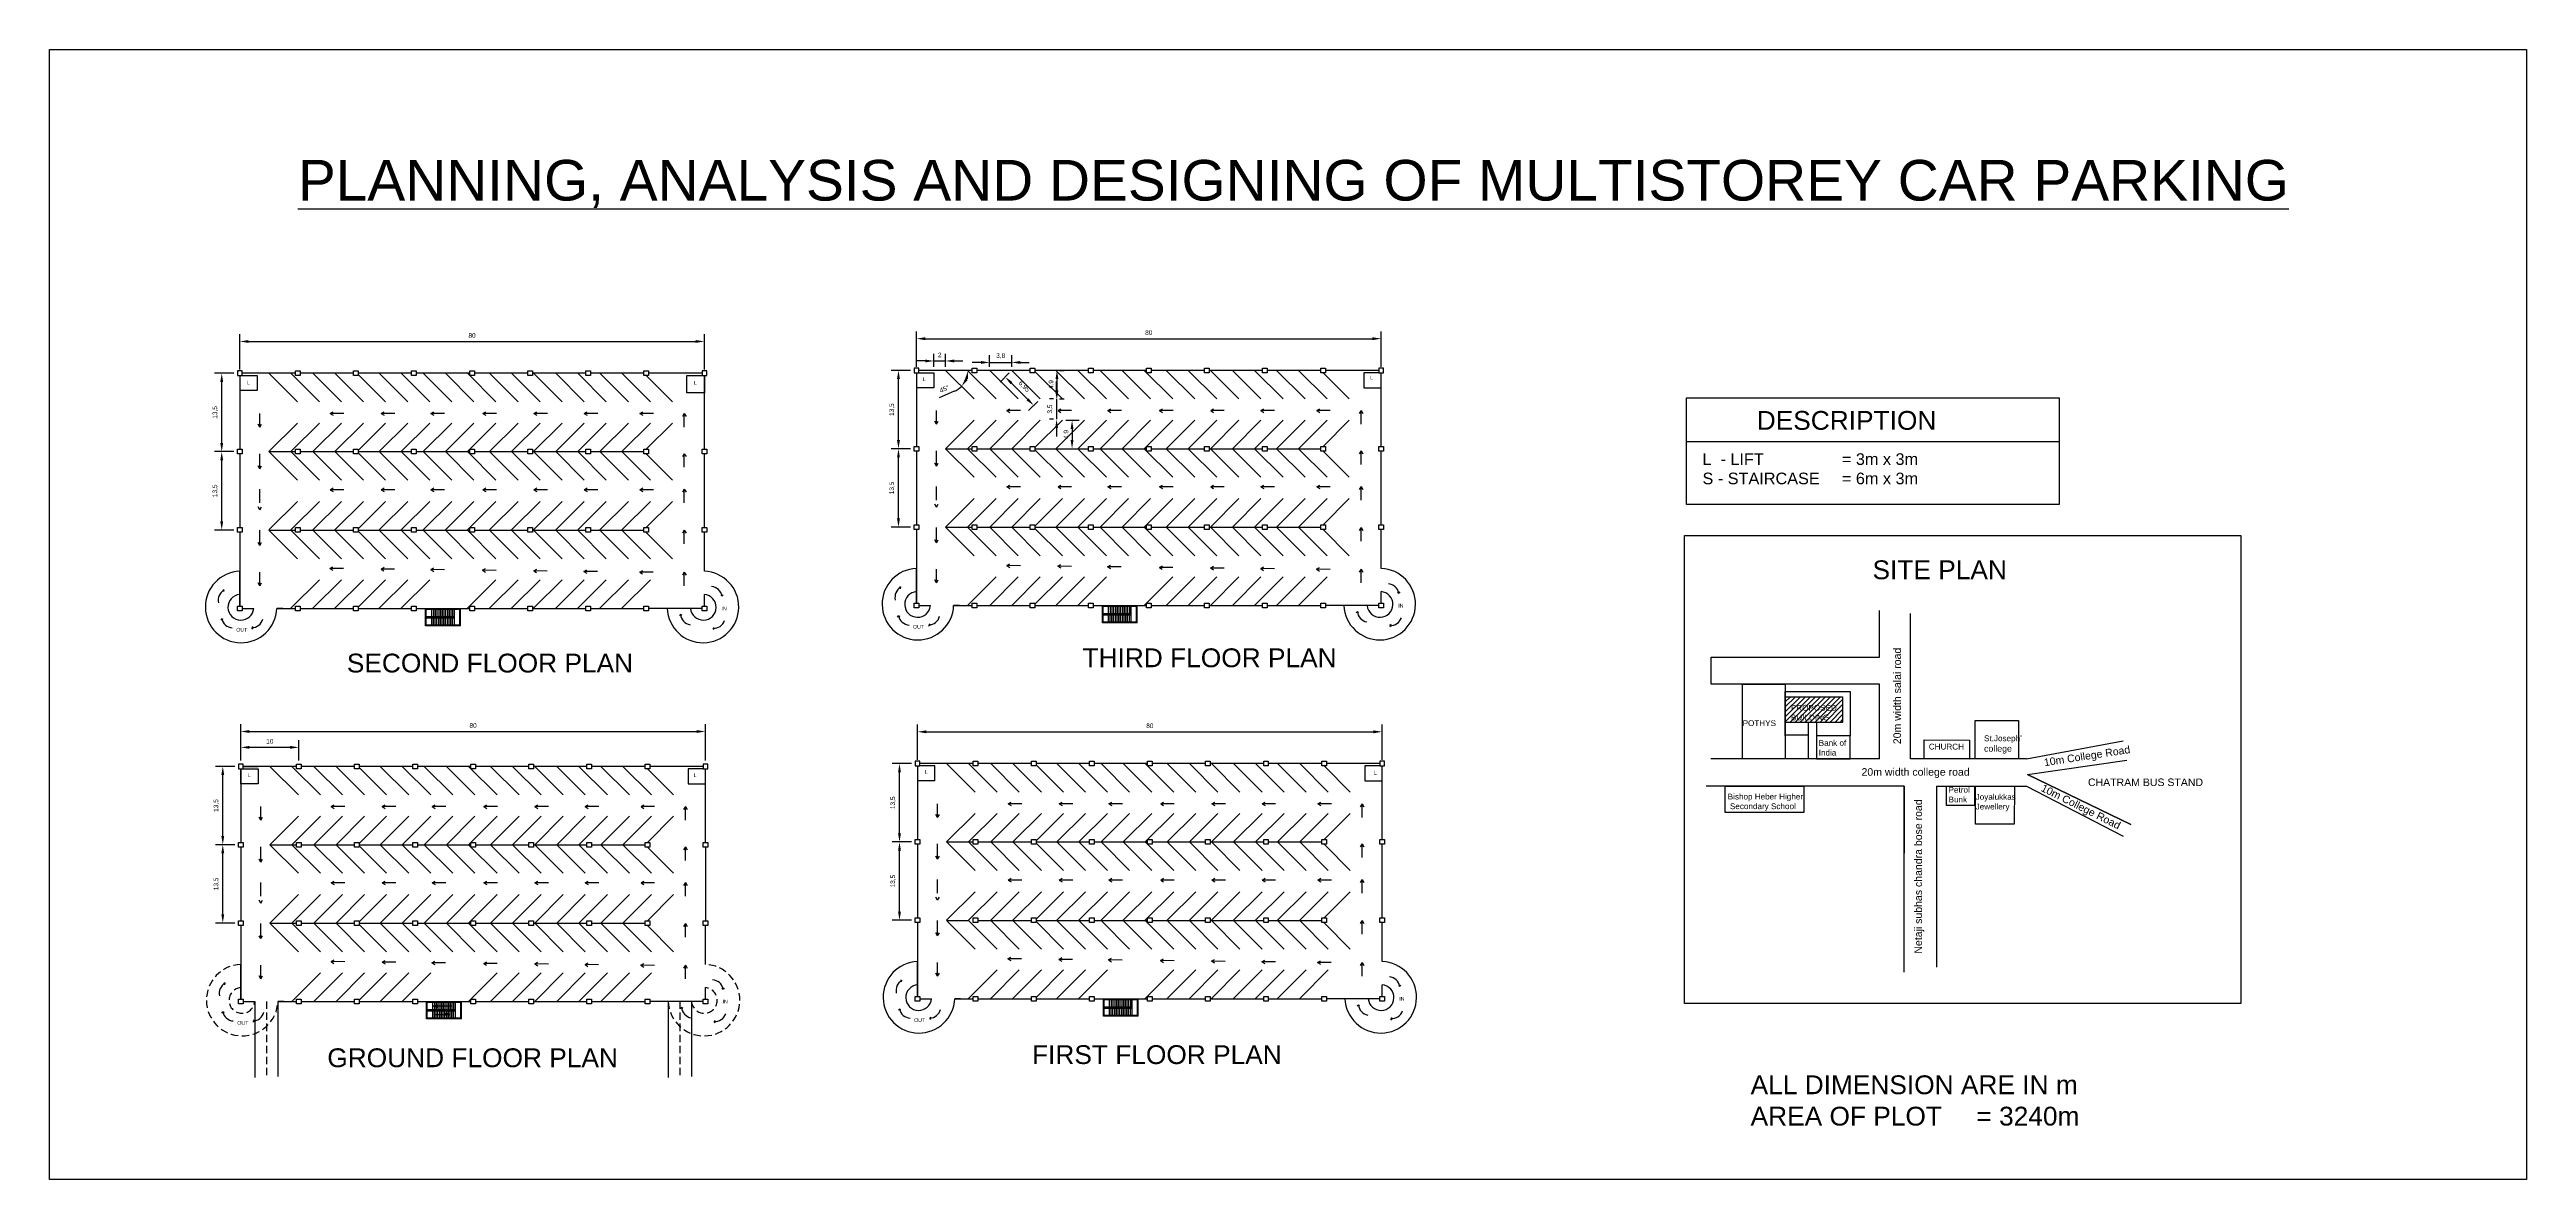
# Model space of a CAD drawing. Header units: metres. Extents: x -406 to 20, y 433 to 628.
import ezdxf

# ---------------------------------------------------------------- set-up
doc = ezdxf.new("R2010")
doc.units = ezdxf.units.M
doc.header["$LTSCALE"] = 0.1
doc.linetypes.add('DASHED', pattern=[19.05, 12.7, -6.35])
doc.styles.get("Standard").update_dxf_attribs({"font": 'arial.ttf'})
doc.dimstyles.new('ISO-25', dxfattribs={"dimtxt": 0.8, "dimasz": 1.5, "dimexe": 1.25, "dimexo": 0.625, "dimtad": 1, "dimtxsty": 'Standard', "dimcen": 2.5, "dimadec": 0, "dimazin": 0, "dimtfac": 1, "dimtmove": 0, "dimatfit": 3, "dimfxl": 1, "dimarcsym": 0})

# ---------------------------------------------------------------- blocks, each defined once
blk = doc.blocks.new('*D1')
at = {"color": 0, "lineweight": -2, "transparency": 16777216}
for p, q in [((-374.17, 504.31), (-377.5, 504.31)), ((-376.25, 492.31), (-376.25, 502.81)), ((-374.17, 490.81), (-377.5, 490.81))]:
    blk.add_line(p, q, dxfattribs=at)
at = {"color": 0, "transparency": 16777216}
for points in [[(-376.5, 502.81), (-376, 502.81), (-376.25, 504.31)], [(-376.5, 492.31), (-376, 492.31), (-376.25, 490.81)]]:
    blk.add_solid(points, dxfattribs=at)
at = {"layer": 'Defpoints', "color": 0, "transparency": 16777216}
for p in [(-376.25, 504.31), (-373.55, 504.31), (-373.55, 490.81)]:
    blk.add_point(p, dxfattribs=at)
at = {"color": 0, "transparency": 16777216, "insert": (-377.35, 497.56), "char_height": 0.8, "attachment_point": 5, "rotation": 90}
blk.add_mtext('13,5', dxfattribs=at)
blk = doc.blocks.new('*D2')
at = {"color": 0, "lineweight": -2, "transparency": 16777216}
for p, q in [((-374.17, 490.81), (-377.5, 490.81)), ((-376.25, 478.81), (-376.25, 489.31)), ((-374.17, 477.31), (-377.5, 477.31))]:
    blk.add_line(p, q, dxfattribs=at)
at = {"color": 0, "transparency": 16777216}
for points in [[(-376.5, 489.31), (-376, 489.31), (-376.25, 490.81)], [(-376.5, 478.81), (-376, 478.81), (-376.25, 477.31)]]:
    blk.add_solid(points, dxfattribs=at)
at = {"layer": 'Defpoints', "color": 0, "transparency": 16777216}
for p in [(-376.25, 490.81), (-373.55, 490.81), (-373.55, 477.31)]:
    blk.add_point(p, dxfattribs=at)
at = {"color": 0, "transparency": 16777216, "insert": (-377.35, 484.06), "char_height": 0.8, "attachment_point": 5, "rotation": 90}
blk.add_mtext('13,5', dxfattribs=at)
blk = doc.blocks.new('*D3')
at = {"color": 0, "lineweight": -2, "transparency": 16777216}
for p, q in [((-256.63, 505.42), (-256.63, 511.51)), ((-255.13, 510.26), (-178.13, 510.26)), ((-176.63, 505.42), (-176.63, 511.51))]:
    blk.add_line(p, q, dxfattribs=at)
at = {"color": 0, "transparency": 16777216}
for points in [[(-255.13, 510.51), (-255.13, 510.01), (-256.63, 510.26)], [(-178.13, 510.51), (-178.13, 510.01), (-176.63, 510.26)]]:
    blk.add_solid(points, dxfattribs=at)
at = {"layer": 'Defpoints', "color": 0, "transparency": 16777216}
for p in [(-176.63, 510.26), (-256.63, 504.79), (-176.63, 504.79)]:
    blk.add_point(p, dxfattribs=at)
at = {"color": 0, "transparency": 16777216, "insert": (-216.63, 511.29), "char_height": 0.8, "attachment_point": 5}
blk.add_mtext('80', dxfattribs=at)
blk = doc.blocks.new('*D4')
at = {"color": 0, "lineweight": -2, "transparency": 16777216}
for p, q in [((-257.65, 504.79), (-260.98, 504.79)), ((-259.73, 492.79), (-259.73, 503.29)), ((-257.65, 491.29), (-260.98, 491.29))]:
    blk.add_line(p, q, dxfattribs=at)
at = {"color": 0, "transparency": 16777216}
for points in [[(-259.98, 503.29), (-259.48, 503.29), (-259.73, 504.79)], [(-259.98, 492.79), (-259.48, 492.79), (-259.73, 491.29)]]:
    blk.add_solid(points, dxfattribs=at)
at = {"layer": 'Defpoints', "color": 0, "transparency": 16777216}
for p in [(-259.73, 504.79), (-257.03, 504.79), (-257.03, 491.29)]:
    blk.add_point(p, dxfattribs=at)
at = {"color": 0, "transparency": 16777216, "insert": (-260.83, 498.04), "char_height": 0.8, "attachment_point": 5, "rotation": 90}
blk.add_mtext('13,5', dxfattribs=at)
blk = doc.blocks.new('*D5')
at = {"color": 0, "lineweight": -2, "transparency": 16777216}
for p, q in [((-257.65, 491.29), (-260.98, 491.29)), ((-259.73, 479.29), (-259.73, 489.79)), ((-257.65, 477.79), (-260.98, 477.79))]:
    blk.add_line(p, q, dxfattribs=at)
at = {"color": 0, "transparency": 16777216}
for points in [[(-259.98, 489.79), (-259.48, 489.79), (-259.73, 491.29)], [(-259.98, 479.29), (-259.48, 479.29), (-259.73, 477.79)]]:
    blk.add_solid(points, dxfattribs=at)
at = {"layer": 'Defpoints', "color": 0, "transparency": 16777216}
for p in [(-259.73, 491.29), (-257.03, 491.29), (-257.03, 477.79)]:
    blk.add_point(p, dxfattribs=at)
at = {"color": 0, "transparency": 16777216, "insert": (-260.83, 484.54), "char_height": 0.8, "attachment_point": 5, "rotation": 90}
blk.add_mtext('13,5', dxfattribs=at)
blk = doc.blocks.new('*D6')
at = {"color": 0, "lineweight": -2, "transparency": 16777216}
for p, q in [((-256.81, 573.13), (-256.81, 579.21)), ((-255.31, 577.96), (-178.31, 577.96)), ((-176.81, 573.13), (-176.81, 579.21))]:
    blk.add_line(p, q, dxfattribs=at)
at = {"color": 0, "transparency": 16777216}
for points in [[(-255.31, 578.21), (-255.31, 577.71), (-256.81, 577.96)], [(-178.31, 578.21), (-178.31, 577.71), (-176.81, 577.96)]]:
    blk.add_solid(points, dxfattribs=at)
at = {"layer": 'Defpoints', "color": 0, "transparency": 16777216}
for p in [(-176.81, 577.96), (-256.81, 572.5), (-176.81, 572.5)]:
    blk.add_point(p, dxfattribs=at)
at = {"color": 0, "transparency": 16777216, "insert": (-216.81, 579), "char_height": 0.8, "attachment_point": 5}
blk.add_mtext('80', dxfattribs=at)
blk = doc.blocks.new('*D7')
at = {"color": 0, "lineweight": -2, "transparency": 16777216}
for p, q in [((-257.83, 572.5), (-261.16, 572.5)), ((-259.91, 560.5), (-259.91, 571)), ((-257.83, 559), (-261.16, 559))]:
    blk.add_line(p, q, dxfattribs=at)
at = {"color": 0, "transparency": 16777216}
for points in [[(-260.16, 571), (-259.66, 571), (-259.91, 572.5)], [(-260.16, 560.5), (-259.66, 560.5), (-259.91, 559)]]:
    blk.add_solid(points, dxfattribs=at)
at = {"layer": 'Defpoints', "color": 0, "transparency": 16777216}
for p in [(-259.91, 572.5), (-257.21, 572.5), (-257.21, 559)]:
    blk.add_point(p, dxfattribs=at)
at = {"color": 0, "transparency": 16777216, "insert": (-261.01, 565.75), "char_height": 0.8, "attachment_point": 5, "rotation": 90}
blk.add_mtext('13,5', dxfattribs=at)
blk = doc.blocks.new('*D8')
at = {"color": 0, "lineweight": -2, "transparency": 16777216}
for p, q in [((-257.83, 559), (-261.16, 559)), ((-259.91, 547), (-259.91, 557.5)), ((-257.83, 545.5), (-261.16, 545.5))]:
    blk.add_line(p, q, dxfattribs=at)
at = {"color": 0, "transparency": 16777216}
for points in [[(-260.16, 557.5), (-259.66, 557.5), (-259.91, 559)], [(-260.16, 547), (-259.66, 547), (-259.91, 545.5)]]:
    blk.add_solid(points, dxfattribs=at)
at = {"layer": 'Defpoints', "color": 0, "transparency": 16777216}
for p in [(-259.91, 559), (-257.21, 559), (-257.21, 545.5)]:
    blk.add_point(p, dxfattribs=at)
at = {"color": 0, "transparency": 16777216, "insert": (-261.01, 552.25), "char_height": 0.8, "attachment_point": 5, "rotation": 90}
blk.add_mtext('13,5', dxfattribs=at)
blk = doc.blocks.new('*D9')
at = {"color": 0, "lineweight": -2, "transparency": 16777216}
for p, q in [((-373.33, 572.64), (-373.33, 578.73)), ((-371.83, 577.48), (-294.83, 577.48)), ((-293.33, 572.64), (-293.33, 578.73))]:
    blk.add_line(p, q, dxfattribs=at)
at = {"color": 0, "transparency": 16777216}
for points in [[(-371.83, 577.73), (-371.83, 577.23), (-373.33, 577.48)], [(-294.83, 577.73), (-294.83, 577.23), (-293.33, 577.48)]]:
    blk.add_solid(points, dxfattribs=at)
at = {"layer": 'Defpoints', "color": 0, "transparency": 16777216}
for p in [(-293.33, 577.48), (-373.33, 572.01), (-293.33, 572.01)]:
    blk.add_point(p, dxfattribs=at)
at = {"color": 0, "transparency": 16777216, "insert": (-333.33, 578.51), "char_height": 0.8, "attachment_point": 5}
blk.add_mtext('80', dxfattribs=at)
blk = doc.blocks.new('*D10')
at = {"color": 0, "lineweight": -2, "transparency": 16777216}
for p, q in [((-374.35, 572.01), (-377.68, 572.01)), ((-376.43, 560.01), (-376.43, 570.51)), ((-374.35, 558.51), (-377.68, 558.51))]:
    blk.add_line(p, q, dxfattribs=at)
at = {"color": 0, "transparency": 16777216}
for points in [[(-376.68, 570.51), (-376.18, 570.51), (-376.43, 572.01)], [(-376.68, 560.01), (-376.18, 560.01), (-376.43, 558.51)]]:
    blk.add_solid(points, dxfattribs=at)
at = {"layer": 'Defpoints', "color": 0, "transparency": 16777216}
for p in [(-376.43, 572.01), (-373.73, 572.01), (-373.73, 558.51)]:
    blk.add_point(p, dxfattribs=at)
at = {"color": 0, "transparency": 16777216, "insert": (-377.54, 565.26), "char_height": 0.8, "attachment_point": 5, "rotation": 90}
blk.add_mtext('13,5', dxfattribs=at)
blk = doc.blocks.new('*D11')
at = {"color": 0, "lineweight": -2, "transparency": 16777216}
for p, q in [((-374.35, 558.51), (-377.68, 558.51)), ((-376.43, 546.51), (-376.43, 557.01)), ((-374.35, 545.01), (-377.68, 545.01))]:
    blk.add_line(p, q, dxfattribs=at)
at = {"color": 0, "transparency": 16777216}
for points in [[(-376.68, 557.01), (-376.18, 557.01), (-376.43, 558.51)], [(-376.68, 546.51), (-376.18, 546.51), (-376.43, 545.01)]]:
    blk.add_solid(points, dxfattribs=at)
at = {"layer": 'Defpoints', "color": 0, "transparency": 16777216}
for p in [(-376.43, 558.51), (-373.73, 558.51), (-373.73, 545.01)]:
    blk.add_point(p, dxfattribs=at)
at = {"color": 0, "transparency": 16777216, "insert": (-377.54, 551.76), "char_height": 0.8, "attachment_point": 5, "rotation": 90}
blk.add_mtext('13,5', dxfattribs=at)
blk = doc.blocks.new('*D12')
at = {"color": 0, "lineweight": -2, "transparency": 16777216}
blk.add_line((-250.29, 568.9), (-252.92, 567.79), dxfattribs=at)
for start, end in [(292.8601, 315), (337.1399, 337.8601)]:
    blk.add_arc((-251.81, 572.5), 3.91, start, end, dxfattribs=at)
at = {"color": 0, "transparency": 16777216}
for points in [[(-248.43, 571.08), (-247.94, 570.98), (-247.9, 572.5)], [(-248, 570.84), (-248.41, 571.12), (-249.04, 569.74)]]:
    blk.add_solid(points, dxfattribs=at)
at = {"layer": 'Defpoints', "color": 0, "transparency": 16777216}
for p in [(-256.41, 572.5), (-251.81, 572.5), (-248.03, 571.49), (-247.21, 572.5), (-246.89, 567.58)]:
    blk.add_point(p, dxfattribs=at)
at = {"color": 0, "transparency": 16777216, "insert": (-252, 569.3), "char_height": 0.8, "attachment_point": 5, "rotation": 22.8601}
blk.add_mtext('45°', dxfattribs=at)
blk = doc.blocks.new('*D13')
at = {"color": 0, "lineweight": -2, "transparency": 16777216}
for p, q in [((-245.71, 573.87), (-247.21, 573.87)), ((-244.21, 573.13), (-244.21, 575.12)), ((-244.21, 573.87), (-240.41, 573.87)), ((-240.41, 573.13), (-240.41, 575.12)), ((-238.91, 573.87), (-237.41, 573.87))]:
    blk.add_line(p, q, dxfattribs=at)
at = {"color": 0, "transparency": 16777216}
for points in [[(-245.71, 574.12), (-245.71, 573.62), (-244.21, 573.87)], [(-238.91, 574.12), (-238.91, 573.62), (-240.41, 573.87)]]:
    blk.add_solid(points, dxfattribs=at)
at = {"layer": 'Defpoints', "color": 0, "transparency": 16777216}
for p in [(-244.21, 572.5), (-240.41, 573.87), (-240.41, 572.5)]:
    blk.add_point(p, dxfattribs=at)
at = {"color": 0, "transparency": 16777216, "insert": (-242.31, 574.97), "char_height": 0.8, "attachment_point": 5}
blk.add_mtext('3,8', dxfattribs=at)
blk = doc.blocks.new('*D14')
at = {"color": 0, "lineweight": -2, "transparency": 16777216}
for p, q in [((-240.85, 572.06), (-242.42, 570.49)), ((-240.47, 570.31), (-237.68, 567.52)), ((-235.93, 567.14), (-237.5, 565.57))]:
    blk.add_line(p, q, dxfattribs=at)
at = {"color": 0, "transparency": 16777216}
for points in [[(-240.3, 570.49), (-240.65, 570.14), (-241.53, 571.37)], [(-237.5, 567.69), (-237.85, 567.34), (-236.62, 566.46)]]:
    blk.add_solid(points, dxfattribs=at)
at = {"layer": 'Defpoints', "color": 0, "transparency": 16777216}
for p in [(-240.41, 572.5), (-235.49, 567.58), (-236.62, 566.46)]:
    blk.add_point(p, dxfattribs=at)
at = {"color": 0, "transparency": 16777216, "insert": (-238.29, 569.7), "char_height": 0.8, "attachment_point": 5, "rotation": 315}
blk.add_mtext('6,95', dxfattribs=at)
blk = doc.blocks.new('*D15')
at = {"color": 0, "lineweight": -2, "transparency": 16777216}
for p, q in [((-232.18, 572.5), (-231.37, 572.5)), ((-232.62, 571), (-232.62, 569.09)), ((-232.18, 567.59), (-231.37, 567.59))]:
    blk.add_line(p, q, dxfattribs=at)
at = {"color": 0, "transparency": 16777216}
for points in [[(-232.87, 571), (-232.37, 571), (-232.62, 572.5)], [(-232.87, 569.09), (-232.37, 569.09), (-232.62, 567.59)]]:
    blk.add_solid(points, dxfattribs=at)
at = {"layer": 'Defpoints', "color": 0, "transparency": 16777216}
for p in [(-232.81, 572.5), (-232.81, 567.59), (-232.62, 567.59)]:
    blk.add_point(p, dxfattribs=at)
at = {"color": 0, "transparency": 16777216, "insert": (-233.65, 570.05), "char_height": 0.8, "attachment_point": 5, "rotation": 90}
blk.add_mtext('4.9', dxfattribs=at)
blk = doc.blocks.new('*D17')
at = {"color": 0, "lineweight": -2, "transparency": 16777216}
for p, q in [((-233.24, 567.59), (-233.93, 567.59)), ((-232.68, 569.09), (-232.68, 570.59)), ((-232.68, 567.59), (-232.68, 564.09)), ((-233.24, 564.09), (-233.93, 564.09)), ((-232.68, 562.59), (-232.68, 561.09))]:
    blk.add_line(p, q, dxfattribs=at)
at = {"color": 0, "transparency": 16777216}
for points in [[(-232.93, 569.09), (-232.43, 569.09), (-232.68, 567.59)], [(-232.93, 562.59), (-232.43, 562.59), (-232.68, 564.09)]]:
    blk.add_solid(points, dxfattribs=at)
at = {"layer": 'Defpoints', "color": 0, "transparency": 16777216}
for p in [(-232.62, 567.59), (-232.68, 564.09), (-232.62, 564.09)]:
    blk.add_point(p, dxfattribs=at)
at = {"color": 0, "transparency": 16777216, "insert": (-233.78, 565.84), "char_height": 0.8, "attachment_point": 5, "rotation": 90}
blk.add_mtext('3,5', dxfattribs=at)
blk = doc.blocks.new('*D20')
at = {"color": 0, "lineweight": -2, "transparency": 16777216}
for p, q in [((-231.07, 563.92), (-228.77, 563.92)), ((-231.07, 559), (-228.77, 559)), ((-230.02, 562.42), (-230.02, 560.5))]:
    blk.add_line(p, q, dxfattribs=at)
at = {"color": 0, "transparency": 16777216}
for points in [[(-230.27, 562.42), (-229.77, 562.42), (-230.02, 563.92)], [(-230.27, 560.5), (-229.77, 560.5), (-230.02, 559)]]:
    blk.add_solid(points, dxfattribs=at)
at = {"layer": 'Defpoints', "color": 0, "transparency": 16777216}
for p in [(-231.69, 563.92), (-231.69, 559), (-230.02, 559)]:
    blk.add_point(p, dxfattribs=at)
at = {"color": 0, "transparency": 16777216, "insert": (-231.05, 561.46), "char_height": 0.8, "attachment_point": 5, "rotation": 90}
blk.add_mtext('4.9', dxfattribs=at)
blk = doc.blocks.new('*D21')
at = {"color": 0, "lineweight": -2, "transparency": 16777216}
for p, q in [((-255.31, 574.12), (-256.81, 574.12)), ((-253.81, 573.13), (-253.81, 575.37)), ((-253.81, 574.12), (-251.81, 574.12)), ((-251.81, 573.13), (-251.81, 575.37)), ((-250.31, 574.12), (-248.81, 574.12)), ((-373.15, 505.33), (-373.15, 508.83)), ((-364.65, 507.58), (-371.65, 507.58)), ((-363.15, 505.33), (-363.15, 508.83))]:
    blk.add_line(p, q, dxfattribs=at)
at = {"color": 0, "transparency": 16777216}
for points in [[(-255.31, 574.37), (-255.31, 573.87), (-253.81, 574.12)], [(-250.31, 574.37), (-250.31, 573.87), (-251.81, 574.12)], [(-371.65, 507.83), (-371.65, 507.33), (-373.15, 507.58)], [(-364.65, 507.83), (-364.65, 507.33), (-363.15, 507.58)]]:
    blk.add_solid(points, dxfattribs=at)
at = {"layer": 'Defpoints', "color": 0, "transparency": 16777216}
for p in [(-253.81, 572.5), (-251.81, 574.12), (-251.81, 572.5), (-373.15, 507.58), (-373.15, 504.71), (-363.15, 504.71)]:
    blk.add_point(p, dxfattribs=at)
at = {"color": 0, "transparency": 16777216, "char_height": 0.8, "attachment_point": 5}
for s, insert in [('2', (-252.81, 575.15)), ('10', (-368.15, 508.61))]:
    blk.add_mtext(s, dxfattribs=dict(at, insert=insert))
blk = doc.blocks.new('*D22')
at = {"color": 0, "lineweight": -2, "transparency": 16777216}
for p, q in [((-373.15, 505.33), (-373.15, 511.56)), ((-371.65, 510.31), (-294.65, 510.31)), ((-293.15, 505.33), (-293.15, 511.56))]:
    blk.add_line(p, q, dxfattribs=at)
at = {"color": 0, "transparency": 16777216}
for points in [[(-371.65, 510.56), (-371.65, 510.06), (-373.15, 510.31)], [(-294.65, 510.56), (-294.65, 510.06), (-293.15, 510.31)]]:
    blk.add_solid(points, dxfattribs=at)
at = {"layer": 'Defpoints', "color": 0, "transparency": 16777216}
for p in [(-293.15, 510.31), (-373.15, 504.71), (-293.15, 504.71)]:
    blk.add_point(p, dxfattribs=at)
at = {"color": 0, "transparency": 16777216, "insert": (-333.15, 511.34), "char_height": 0.8, "attachment_point": 5}
blk.add_mtext('80', dxfattribs=at)

msp = doc.modelspace()

# ---------------------------------------------------------------- hatches: boundary and pattern name
h = msp.add_hatch()
h.set_pattern_fill('ANSI31', color=256, scale=4.86)
h.set_pattern_definition([(45, (-127.82877, 433.7734), (-0.4295674, 0.4295674), [])])
h.paths.add_polyline_path([(-107.211, 516.28), (-107.211, 511.885), (-97.337, 511.885), (-97.337, 516.28)])
h.paths.add_polyline_path([(-106.61, 511.644), (-98.192, 511.644), (-98.192, 515.388), (-106.61, 515.388)], flags=9)

# ---------------------------------------------------------------- linework, layer by layer
for p, q in [((-373.327, 571.614), (-373.327, 558.914)), ((-363.727, 572.014), (-372.927, 572.014)), ((-372.927, 571.614), (-370.327, 571.614)), ((-370.327, 571.614), (-370.327, 569.014)), ((-368.327, 572.014), (-363.411, 567.098)), ((-364.527, 572.014), (-359.611, 567.098)), ((-353.727, 572.014), (-362.927, 572.014)), ((-360.727, 572.014), (-355.811, 567.098)), ((-356.927, 572.014), (-352.011, 567.098)), ((-343.727, 572.014), (-352.927, 572.014)), ((-352.927, 571.814), (-348.211, 567.098)), ((-349.327, 572.014), (-344.411, 567.098)), ((-345.527, 572.014), (-340.611, 567.098)), ((-333.727, 572.014), (-342.927, 572.014)), ((-341.727, 572.014), (-336.811, 567.098)), ((-337.927, 572.014), (-333.011, 567.098)), ((-334.127, 572.014), (-329.211, 567.098)), ((-323.727, 572.014), (-332.927, 572.014)), ((-330.327, 572.014), (-325.411, 567.098)), ((-326.527, 572.014), (-321.611, 567.098)), ((-313.727, 572.014), (-322.927, 572.014)), ((-322.727, 572.014), (-317.811, 567.098)), ((-318.927, 572.014), (-314.011, 567.098)), ((-315.127, 572.014), (-310.211, 567.098)), ((-303.727, 572.014), (-312.927, 572.014)), ((-311.327, 572.014), (-306.411, 567.098)), ((-307.527, 572.014), (-302.611, 567.098)), ((-303.327, 571.614), (-298.811, 567.098)), ((-293.727, 572.014), (-302.927, 572.014)), ((-296.327, 568.614), (-296.327, 571.614)), ((-296.327, 571.614), (-293.727, 571.614)), ((-293.327, 558.914), (-293.327, 571.614)), ((-293.327, 571.614), (-293.327, 568.614)), ((-256.806, 572.1), (-256.806, 559.4)), ((-247.206, 572.5), (-256.406, 572.5)), ((-256.406, 572.1), (-253.806, 572.1)), ((-253.806, 572.1), (-253.806, 569.5)), ((-251.806, 572.5), (-246.89, 567.585)), ((-248.006, 572.5), (-243.09, 567.585)), ((-237.206, 572.5), (-246.406, 572.5)), ((-244.206, 572.5), (-239.29, 567.585)), ((-240.406, 572.5), (-235.49, 567.585)), ((-227.206, 572.5), (-236.406, 572.5)), ((-236.406, 572.3), (-231.69, 567.585)), ((-232.806, 572.5), (-227.89, 567.585)), ((-229.006, 572.5), (-224.09, 567.585)), ((-217.206, 572.5), (-226.406, 572.5)), ((-225.206, 572.5), (-220.29, 567.585)), ((-221.406, 572.5), (-216.49, 567.585)), ((-217.606, 572.5), (-212.69, 567.585)), ((-207.206, 572.5), (-216.406, 572.5)), ((-213.806, 572.5), (-208.89, 567.585)), ((-210.006, 572.5), (-205.09, 567.585)), ((-197.206, 572.5), (-206.406, 572.5)), ((-206.206, 572.5), (-201.29, 567.585)), ((-202.406, 572.5), (-197.49, 567.585)), ((-198.606, 572.5), (-193.69, 567.585)), ((-187.206, 572.5), (-196.406, 572.5)), ((-194.806, 572.5), (-189.89, 567.585)), ((-191.006, 572.5), (-186.09, 567.585)), ((-186.806, 572.1), (-182.29, 567.585)), ((-177.206, 572.5), (-186.406, 572.5)), ((-177.206, 572.1), (-179.806, 572.1)), ((-179.806, 572.1), (-179.806, 569.5)), ((-176.806, 559.4), (-176.806, 572.1)), ((-370.327, 569.014), (-373.327, 569.014)), ((-293.327, 568.614), (-296.327, 568.614)), ((-253.806, 569.5), (-256.806, 569.5)), ((-179.806, 569.5), (-176.806, 569.5)), ((-369.868, 562.733), (-370.169, 563.245)), ((-369.868, 562.733), (-369.868, 565.079)), ((-369.868, 562.733), (-369.567, 563.245)), ((-368.327, 558.514), (-363.411, 563.43)), ((-364.527, 558.514), (-359.611, 563.43)), ((-360.727, 558.514), (-355.811, 563.43)), ((-357.744, 565.079), (-357.232, 565.38)), ((-355.398, 565.079), (-357.744, 565.079)), ((-357.744, 565.079), (-357.232, 564.779)), ((-356.927, 558.514), (-352.011, 563.43)), ((-352.927, 558.714), (-348.211, 563.43)), ((-349.327, 558.514), (-344.411, 563.43)), ((-348.959, 565.079), (-348.447, 565.38)), ((-346.613, 565.079), (-348.959, 565.079)), ((-348.959, 565.079), (-348.447, 564.779)), ((-345.527, 558.514), (-340.611, 563.43)), ((-341.727, 558.514), (-336.811, 563.43)), ((-340.398, 565.079), (-339.887, 565.38)), ((-338.052, 565.079), (-340.398, 565.079)), ((-340.398, 565.079), (-339.887, 564.779)), ((-337.927, 558.514), (-333.011, 563.43)), ((-334.127, 558.514), (-329.211, 563.43)), ((-331.461, 565.079), (-330.949, 565.38)), ((-329.115, 565.079), (-331.461, 565.079)), ((-331.461, 565.079), (-330.949, 564.779)), ((-330.327, 558.514), (-325.411, 563.43)), ((-326.527, 558.514), (-321.611, 563.43)), ((-322.727, 558.514), (-317.811, 563.43)), ((-322.671, 565.079), (-322.159, 565.38)), ((-320.325, 565.079), (-322.671, 565.079)), ((-322.671, 565.079), (-322.159, 564.779)), ((-318.927, 558.514), (-314.011, 563.43)), ((-315.127, 558.514), (-310.211, 563.43)), ((-314.011, 565.079), (-313.499, 565.38)), ((-311.665, 565.079), (-314.011, 565.079)), ((-314.011, 565.079), (-313.499, 564.779)), ((-311.327, 558.514), (-306.411, 563.43)), ((-307.527, 558.514), (-302.611, 563.43)), ((-304.419, 565.079), (-303.907, 565.38)), ((-302.073, 565.079), (-304.419, 565.079)), ((-304.419, 565.079), (-303.907, 564.779)), ((-303.327, 558.914), (-298.811, 563.43)), ((-296.786, 565.079), (-297.086, 564.568)), ((-296.786, 562.733), (-296.786, 565.079)), ((-296.786, 565.079), (-296.485, 564.568)), ((-253.347, 563.22), (-253.648, 563.732)), ((-253.347, 563.22), (-253.347, 565.566)), ((-253.347, 563.22), (-253.046, 563.732)), ((-251.806, 559), (-246.89, 563.916)), ((-248.006, 559), (-243.09, 563.916)), ((-244.206, 559), (-239.29, 563.916)), ((-241.223, 565.566), (-240.711, 565.867)), ((-238.877, 565.566), (-241.223, 565.566)), ((-241.223, 565.566), (-240.711, 565.265)), ((-240.406, 559), (-235.49, 563.916)), ((-236.406, 559.2), (-231.69, 563.916)), ((-232.806, 559), (-227.89, 563.916)), ((-232.438, 565.566), (-231.926, 565.867)), ((-230.092, 565.566), (-232.438, 565.566)), ((-232.438, 565.566), (-231.926, 565.265)), ((-229.006, 559), (-224.09, 563.916)), ((-225.206, 559), (-220.29, 563.916)), ((-223.877, 565.566), (-223.366, 565.867)), ((-221.531, 565.566), (-223.877, 565.566)), ((-223.877, 565.566), (-223.366, 565.265)), ((-221.406, 559), (-216.49, 563.916)), ((-217.606, 559), (-212.69, 563.916)), ((-214.94, 565.566), (-214.428, 565.867)), ((-212.594, 565.566), (-214.94, 565.566)), ((-214.94, 565.566), (-214.428, 565.265)), ((-213.806, 559), (-208.89, 563.916)), ((-210.006, 559), (-205.09, 563.916)), ((-206.206, 559), (-201.29, 563.916)), ((-206.15, 565.566), (-205.638, 565.867)), ((-203.804, 565.566), (-206.15, 565.566)), ((-206.15, 565.566), (-205.638, 565.265)), ((-202.406, 559), (-197.49, 563.916)), ((-198.606, 559), (-193.69, 563.916)), ((-197.49, 565.566), (-196.978, 565.867)), ((-195.144, 565.566), (-197.49, 565.566)), ((-197.49, 565.566), (-196.978, 565.265)), ((-194.806, 559), (-189.89, 563.916)), ((-191.006, 559), (-186.09, 563.916)), ((-187.898, 565.566), (-187.386, 565.867)), ((-185.552, 565.566), (-187.898, 565.566)), ((-187.898, 565.566), (-187.386, 565.265)), ((-186.806, 559.4), (-182.29, 563.916)), ((-180.264, 565.566), (-180.565, 565.054)), ((-180.264, 563.22), (-180.264, 565.566)), ((-180.264, 565.566), (-179.964, 565.054)), ((-251.806, 559), (-248.006, 559)), ((-251.806, 559), (-246.89, 554.085)), ((-248.006, 559), (-247.206, 559)), ((-248.006, 559), (-243.09, 554.085)), ((-246.406, 559), (-237.206, 559)), ((-244.206, 559), (-239.29, 554.085)), ((-240.406, 559), (-235.49, 554.085)), ((-236.406, 559), (-227.206, 559)), ((-236.406, 558.8), (-231.69, 554.085)), ((-232.806, 559), (-227.89, 554.085)), ((-229.006, 559), (-224.09, 554.085)), ((-226.406, 559), (-217.206, 559)), ((-225.206, 559), (-220.29, 554.085)), ((-221.406, 559), (-216.49, 554.085)), ((-217.606, 559), (-212.69, 554.085)), ((-216.406, 559), (-207.206, 559)), ((-213.806, 559), (-208.89, 554.085)), ((-210.006, 559), (-205.09, 554.085)), ((-206.406, 559), (-197.206, 559)), ((-206.206, 559), (-201.29, 554.085)), ((-202.406, 559), (-197.49, 554.085)), ((-198.606, 559), (-193.69, 554.085)), ((-196.406, 559), (-187.206, 559)), ((-194.806, 559), (-189.89, 554.085)), ((-191.006, 559), (-186.09, 554.085)), ((-373.327, 558.114), (-373.327, 545.414)), ((-369.868, 555.528), (-370.169, 556.04)), ((-369.868, 555.81), (-369.868, 558.157)), ((-369.868, 555.528), (-369.567, 556.04)), ((-368.327, 558.514), (-364.527, 558.514)), ((-368.327, 558.514), (-363.411, 553.598)), ((-364.527, 558.514), (-363.727, 558.514)), ((-364.527, 558.514), (-359.611, 553.598)), ((-362.927, 558.514), (-353.727, 558.514)), ((-360.727, 558.514), (-355.811, 553.598)), ((-356.927, 558.514), (-352.011, 553.598)), ((-352.927, 558.514), (-343.727, 558.514)), ((-352.927, 558.314), (-348.211, 553.598)), ((-349.327, 558.514), (-344.411, 553.598)), ((-345.527, 558.514), (-340.611, 553.598)), ((-342.927, 558.514), (-333.727, 558.514)), ((-341.727, 558.514), (-336.811, 553.598)), ((-337.927, 558.514), (-333.011, 553.598)), ((-334.127, 558.514), (-329.211, 553.598)), ((-332.927, 558.514), (-323.727, 558.514)), ((-330.327, 558.514), (-325.411, 553.598)), ((-326.527, 558.514), (-321.611, 553.598)), ((-322.927, 558.514), (-313.727, 558.514)), ((-322.727, 558.514), (-317.811, 553.598)), ((-318.927, 558.514), (-314.011, 553.598)), ((-315.127, 558.514), (-310.211, 553.598)), ((-312.927, 558.514), (-303.727, 558.514)), ((-311.327, 558.514), (-306.411, 553.598)), ((-307.527, 558.514), (-302.611, 553.598)), ((-303.327, 558.114), (-298.811, 553.598)), ((-296.786, 558.157), (-297.086, 557.645)), ((-296.786, 555.81), (-296.786, 558.157)), ((-296.786, 558.157), (-296.485, 557.645)), ((-293.327, 545.414), (-293.327, 558.114)), ((-256.806, 558.6), (-256.806, 545.9)), ((-253.347, 556.015), (-253.648, 556.526)), ((-253.347, 556.297), (-253.347, 558.643)), ((-253.347, 556.015), (-253.046, 556.526)), ((-186.806, 558.6), (-182.29, 554.085)), ((-180.264, 558.643), (-180.565, 558.131)), ((-180.264, 556.297), (-180.264, 558.643)), ((-180.264, 558.643), (-179.964, 558.131)), ((-176.806, 545.9), (-176.806, 558.6)), ((-369.868, 549.686), (-369.868, 552.032)), ((-357.744, 551.949), (-357.232, 552.25)), ((-355.398, 551.949), (-357.744, 551.949)), ((-357.744, 551.949), (-357.232, 551.648)), ((-348.959, 551.949), (-348.447, 552.25)), ((-346.613, 551.949), (-348.959, 551.949)), ((-348.959, 551.949), (-348.447, 551.648)), ((-340.398, 551.949), (-339.887, 552.25)), ((-338.052, 551.949), (-340.398, 551.949)), ((-340.398, 551.949), (-339.887, 551.648)), ((-331.461, 551.949), (-330.949, 552.25)), ((-329.115, 551.949), (-331.461, 551.949)), ((-331.461, 551.949), (-330.949, 551.648)), ((-322.671, 551.949), (-322.159, 552.25)), ((-320.325, 551.949), (-322.671, 551.949)), ((-322.671, 551.949), (-322.159, 551.648)), ((-314.011, 551.949), (-313.499, 552.25)), ((-311.665, 551.949), (-314.011, 551.949)), ((-314.011, 551.949), (-313.499, 551.648)), ((-304.419, 551.949), (-303.907, 552.25)), ((-302.073, 551.949), (-304.419, 551.949)), ((-304.419, 551.949), (-303.907, 551.648)), ((-296.786, 552.032), (-297.086, 551.52)), ((-296.786, 549.686), (-296.786, 552.032)), ((-296.786, 552.032), (-296.485, 551.52)), ((-253.347, 550.172), (-253.347, 552.518)), ((-251.806, 545.5), (-246.89, 550.416)), ((-248.006, 545.5), (-243.09, 550.416)), ((-244.206, 545.5), (-239.29, 550.416)), ((-241.223, 552.435), (-240.711, 552.736)), ((-238.877, 552.435), (-241.223, 552.435)), ((-241.223, 552.435), (-240.711, 552.134)), ((-240.406, 545.5), (-235.49, 550.416)), ((-236.406, 545.7), (-231.69, 550.416)), ((-232.806, 545.5), (-227.89, 550.416)), ((-232.438, 552.435), (-231.926, 552.736)), ((-230.092, 552.435), (-232.438, 552.435)), ((-232.438, 552.435), (-231.926, 552.134)), ((-229.006, 545.5), (-224.09, 550.416)), ((-225.206, 545.5), (-220.29, 550.416)), ((-223.877, 552.435), (-223.366, 552.736)), ((-221.531, 552.435), (-223.877, 552.435)), ((-223.877, 552.435), (-223.366, 552.134)), ((-221.406, 545.5), (-216.49, 550.416)), ((-217.606, 545.5), (-212.69, 550.416)), ((-214.94, 552.435), (-214.428, 552.736)), ((-212.594, 552.435), (-214.94, 552.435)), ((-214.94, 552.435), (-214.428, 552.134)), ((-213.806, 545.5), (-208.89, 550.416)), ((-210.006, 545.5), (-205.09, 550.416)), ((-206.206, 545.5), (-201.29, 550.416)), ((-206.15, 552.435), (-205.638, 552.736)), ((-203.804, 552.435), (-206.15, 552.435)), ((-206.15, 552.435), (-205.638, 552.134)), ((-202.406, 545.5), (-197.49, 550.416)), ((-198.606, 545.5), (-193.69, 550.416)), ((-197.49, 552.435), (-196.978, 552.736)), ((-195.144, 552.435), (-197.49, 552.435)), ((-197.49, 552.435), (-196.978, 552.134)), ((-194.806, 545.5), (-189.89, 550.416)), ((-191.006, 545.5), (-186.09, 550.416)), ((-187.898, 552.435), (-187.386, 552.736)), ((-185.552, 552.435), (-187.898, 552.435)), ((-187.898, 552.435), (-187.386, 552.134)), ((-186.806, 545.9), (-182.29, 550.416)), ((-180.264, 552.518), (-180.565, 552.007)), ((-180.264, 550.172), (-180.264, 552.518)), ((-180.264, 552.518), (-179.964, 552.007)), ((-369.868, 548.466), (-370.169, 548.978)), ((-369.868, 548.466), (-369.567, 548.978)), ((-368.327, 545.014), (-363.411, 549.93)), ((-364.527, 545.014), (-359.611, 549.93)), ((-360.727, 545.014), (-355.811, 549.93)), ((-356.927, 545.014), (-352.011, 549.93)), ((-352.927, 545.214), (-348.211, 549.93)), ((-349.327, 545.014), (-344.411, 549.93)), ((-345.527, 545.014), (-340.611, 549.93)), ((-341.727, 545.014), (-336.811, 549.93)), ((-337.927, 545.014), (-333.011, 549.93)), ((-334.127, 545.014), (-329.211, 549.93)), ((-330.327, 545.014), (-325.411, 549.93)), ((-326.527, 545.014), (-321.611, 549.93)), ((-322.727, 545.014), (-317.811, 549.93)), ((-318.927, 545.014), (-314.011, 549.93)), ((-315.127, 545.014), (-310.211, 549.93)), ((-311.327, 545.014), (-306.411, 549.93)), ((-307.527, 545.014), (-302.611, 549.93)), ((-303.327, 545.414), (-298.811, 549.93)), ((-253.347, 548.953), (-253.648, 549.464)), ((-253.347, 548.953), (-253.046, 549.464)), ((-373.327, 544.614), (-373.327, 531.914)), ((-369.868, 542.342), (-370.169, 542.854)), ((-369.868, 542.624), (-369.868, 544.97)), ((-369.868, 542.342), (-369.567, 542.854)), ((-368.327, 544.987), (-364.527, 544.987)), ((-368.327, 544.987), (-363.411, 540.071)), ((-364.527, 544.987), (-363.727, 544.987)), ((-364.527, 544.987), (-359.611, 540.071)), ((-362.927, 544.987), (-353.727, 544.987)), ((-360.727, 544.987), (-355.811, 540.071)), ((-356.927, 544.987), (-352.011, 540.071)), ((-352.927, 544.987), (-343.727, 544.987)), ((-352.927, 544.787), (-348.211, 540.071)), ((-349.327, 544.987), (-344.411, 540.071)), ((-345.527, 544.987), (-340.611, 540.071)), ((-342.927, 544.987), (-333.727, 544.987)), ((-341.727, 544.987), (-336.811, 540.071)), ((-337.927, 544.987), (-333.011, 540.071)), ((-334.127, 544.987), (-329.211, 540.071)), ((-332.927, 544.987), (-323.727, 544.987)), ((-330.327, 544.987), (-325.411, 540.071)), ((-326.527, 544.987), (-321.611, 540.071)), ((-322.927, 544.987), (-313.727, 544.987)), ((-322.727, 544.987), (-317.811, 540.071)), ((-318.927, 544.987), (-314.011, 540.071)), ((-315.127, 544.987), (-310.211, 540.071)), ((-312.927, 544.987), (-303.727, 544.987)), ((-311.327, 544.987), (-306.411, 540.071)), ((-307.527, 544.987), (-302.611, 540.071)), ((-303.327, 544.587), (-298.811, 540.071)), ((-296.786, 544.97), (-297.086, 544.458)), ((-296.786, 542.624), (-296.786, 544.97)), ((-296.786, 544.97), (-296.485, 544.458)), ((-293.327, 537.914), (-293.327, 544.614)), ((-256.806, 545.1), (-256.806, 532.4)), ((-253.347, 542.828), (-253.648, 543.34)), ((-253.347, 543.11), (-253.347, 545.456)), ((-253.347, 542.828), (-253.046, 543.34)), ((-251.806, 545.473), (-248.006, 545.473)), ((-251.806, 545.473), (-246.89, 540.557)), ((-248.006, 545.473), (-247.206, 545.473)), ((-248.006, 545.473), (-243.09, 540.557)), ((-246.406, 545.473), (-237.206, 545.473)), ((-244.206, 545.473), (-239.29, 540.557)), ((-240.406, 545.473), (-235.49, 540.557)), ((-236.406, 545.473), (-227.206, 545.473)), ((-236.406, 545.273), (-231.69, 540.557)), ((-232.806, 545.473), (-227.89, 540.557)), ((-229.006, 545.473), (-224.09, 540.557)), ((-226.406, 545.473), (-217.206, 545.473)), ((-225.206, 545.473), (-220.29, 540.557)), ((-221.406, 545.473), (-216.49, 540.557)), ((-217.606, 545.473), (-212.69, 540.557)), ((-216.406, 545.473), (-207.206, 545.473)), ((-213.806, 545.473), (-208.89, 540.557)), ((-210.006, 545.473), (-205.09, 540.557)), ((-206.406, 545.473), (-197.206, 545.473)), ((-206.206, 545.473), (-201.29, 540.557)), ((-202.406, 545.473), (-197.49, 540.557)), ((-198.606, 545.473), (-193.69, 540.557)), ((-196.406, 545.473), (-187.206, 545.473)), ((-194.806, 545.473), (-189.89, 540.557)), ((-191.006, 545.473), (-186.09, 540.557)), ((-186.806, 545.073), (-182.29, 540.557)), ((-180.264, 545.456), (-180.565, 544.945)), ((-180.264, 543.11), (-180.264, 545.456)), ((-180.264, 545.456), (-179.964, 544.945)), ((-176.806, 538.4), (-176.806, 545.1)), ((-373.327, 533.914), (-373.327, 537.914)), ((-369.868, 535.419), (-369.868, 537.765)), ((-357.789, 538.396), (-357.273, 538.691)), ((-355.443, 538.368), (-357.789, 538.396)), ((-357.789, 538.396), (-357.281, 538.089)), ((-349.004, 538.291), (-348.489, 538.585)), ((-346.658, 538.263), (-349.004, 538.291)), ((-349.004, 538.291), (-348.496, 537.984)), ((-340.445, 538.188), (-339.929, 538.483)), ((-338.099, 538.16), (-340.445, 538.188)), ((-340.445, 538.188), (-339.936, 537.881)), ((-331.508, 538.081), (-330.992, 538.376)), ((-329.162, 538.053), (-331.508, 538.081)), ((-331.508, 538.081), (-331, 537.774)), ((-322.719, 537.976), (-322.203, 538.271)), ((-320.373, 537.948), (-322.719, 537.976)), ((-322.719, 537.976), (-322.211, 537.669)), ((-314.059, 537.872), (-313.544, 538.167)), ((-311.713, 537.844), (-314.059, 537.872)), ((-314.059, 537.872), (-313.551, 537.565)), ((-304.467, 537.757), (-303.952, 538.052)), ((-302.122, 537.729), (-304.467, 537.757)), ((-304.467, 537.757), (-303.959, 537.45)), ((-296.786, 537.765), (-297.086, 537.253)), ((-296.786, 535.419), (-296.786, 537.765)), ((-296.786, 537.765), (-296.485, 537.253)), ((-256.806, 534.4), (-256.806, 538.4)), ((-253.347, 535.905), (-253.347, 538.251)), ((-241.268, 538.882), (-240.752, 539.177)), ((-238.922, 538.854), (-241.268, 538.882)), ((-241.268, 538.882), (-240.76, 538.575)), ((-232.483, 538.777), (-231.968, 539.072)), ((-230.137, 538.749), (-232.483, 538.777)), ((-232.483, 538.777), (-231.975, 538.47)), ((-223.924, 538.674), (-223.408, 538.969)), ((-221.578, 538.646), (-223.924, 538.674)), ((-223.924, 538.674), (-223.415, 538.367)), ((-214.987, 538.567), (-214.471, 538.862)), ((-212.641, 538.539), (-214.987, 538.567)), ((-214.987, 538.567), (-214.479, 538.26)), ((-206.198, 538.462), (-205.682, 538.757)), ((-203.852, 538.434), (-206.198, 538.462)), ((-206.198, 538.462), (-205.69, 538.155)), ((-197.538, 538.358), (-197.023, 538.653)), ((-195.192, 538.33), (-197.538, 538.358)), ((-197.538, 538.358), (-197.03, 538.051)), ((-187.946, 538.243), (-187.431, 538.538)), ((-185.601, 538.215), (-187.946, 538.243)), ((-187.946, 538.243), (-187.438, 537.936)), ((-180.264, 538.251), (-180.565, 537.739)), ((-180.264, 535.905), (-180.264, 538.251)), ((-180.264, 538.251), (-179.964, 537.739)), ((-376.252, 534.776), (-376.011, 534.663)), ((-376.084, 534.406), (-376.011, 534.663)), ((-373.327, 531.914), (-373.327, 533.914)), ((-369.868, 535.419), (-370.169, 535.931)), ((-369.868, 535.419), (-369.567, 535.931)), ((-364.527, 531.542), (-359.611, 536.457)), ((-360.727, 531.542), (-355.811, 536.457)), ((-356.927, 531.542), (-352.011, 536.457)), ((-352.927, 531.742), (-348.211, 536.457)), ((-349.327, 531.542), (-344.411, 536.457)), ((-345.527, 531.542), (-340.611, 536.457)), ((-334.127, 531.542), (-329.211, 536.457)), ((-330.327, 531.542), (-325.411, 536.457)), ((-326.527, 531.542), (-321.611, 536.457)), ((-322.727, 531.542), (-317.811, 536.457)), ((-318.927, 531.542), (-314.011, 536.457)), ((-315.127, 531.542), (-310.211, 536.457)), ((-311.327, 531.542), (-306.411, 536.457)), ((-307.527, 531.542), (-302.611, 536.457)), ((-293.327, 531.914), (-293.327, 533.914)), ((-290.511, 533.811), (-290.289, 533.663)), ((-290.108, 533.858), (-290.289, 533.663)), ((-259.731, 535.262), (-259.49, 535.149)), ((-259.563, 534.893), (-259.49, 535.149)), ((-256.806, 532.4), (-256.806, 534.4)), ((-253.347, 535.905), (-253.648, 536.417)), ((-253.347, 535.905), (-253.046, 536.417)), ((-248.006, 532.028), (-243.09, 536.944)), ((-244.206, 532.028), (-239.29, 536.944)), ((-240.406, 532.028), (-235.49, 536.944)), ((-236.406, 532.228), (-231.69, 536.944)), ((-232.806, 532.028), (-227.89, 536.944)), ((-229.006, 532.028), (-224.09, 536.944)), ((-217.606, 532.028), (-212.69, 536.944)), ((-213.806, 532.028), (-208.89, 536.944)), ((-210.006, 532.028), (-205.09, 536.944)), ((-206.206, 532.028), (-201.29, 536.944)), ((-202.406, 532.028), (-197.49, 536.944)), ((-198.606, 532.028), (-193.69, 536.944)), ((-194.806, 532.028), (-189.89, 536.944)), ((-191.006, 532.028), (-186.09, 536.944)), ((-176.806, 532.4), (-176.806, 534.4)), ((-173.99, 534.297), (-173.768, 534.149)), ((-173.587, 534.344), (-173.768, 534.149)), ((-376.606, 529.532), (-376.428, 529.73)), ((-376.204, 529.585), (-376.428, 529.73)), ((-372.927, 531.514), (-370.927, 531.514)), ((-365.927, 531.514), (-366.927, 531.514)), ((-366.927, 531.514), (-363.727, 531.514)), ((-362.927, 531.514), (-353.727, 531.514)), ((-352.927, 531.514), (-343.727, 531.514)), ((-342.927, 531.514), (-333.727, 531.514)), ((-341.327, 528.514), (-341.327, 531.514)), ((-341.212, 531.399), (-335.442, 531.399)), ((-341.212, 528.629), (-341.212, 531.399)), ((-341.212, 530.129), (-336.377, 530.129)), ((-341.212, 529.899), (-336.377, 529.899)), ((-340.277, 529.899), (-340.277, 531.399)), ((-340.277, 530.014), (-336.377, 530.014)), ((-340.277, 528.629), (-340.277, 529.899)), ((-339.977, 531.399), (-339.977, 530.129)), ((-339.977, 528.629), (-339.977, 529.899)), ((-339.677, 531.399), (-339.677, 530.129)), ((-339.677, 528.629), (-339.677, 529.899)), ((-339.377, 531.399), (-339.377, 530.129)), ((-339.377, 528.629), (-339.377, 529.899)), ((-339.077, 531.399), (-339.077, 530.129)), ((-339.077, 528.629), (-339.077, 529.899)), ((-338.777, 531.399), (-338.777, 530.129)), ((-338.777, 528.629), (-338.777, 529.899)), ((-338.477, 531.399), (-338.477, 530.129)), ((-338.477, 528.629), (-338.477, 529.899)), ((-338.177, 531.399), (-338.177, 530.129)), ((-338.177, 528.629), (-338.177, 529.899)), ((-337.877, 531.399), (-337.877, 530.129)), ((-337.877, 528.629), (-337.877, 529.899)), ((-337.577, 531.399), (-337.577, 530.129)), ((-337.577, 528.629), (-337.577, 529.899)), ((-337.277, 531.399), (-337.277, 530.129)), ((-337.277, 528.629), (-337.277, 529.899)), ((-336.977, 531.399), (-336.977, 530.129)), ((-336.977, 528.629), (-336.977, 529.899)), ((-336.677, 531.399), (-336.677, 530.129)), ((-336.677, 528.629), (-336.677, 529.899)), ((-336.377, 528.629), (-336.377, 531.399)), ((-335.442, 528.629), (-335.442, 531.399)), ((-335.327, 528.514), (-335.327, 531.514)), ((-332.927, 531.514), (-323.727, 531.514)), ((-322.927, 531.514), (-313.727, 531.514)), ((-312.927, 531.514), (-303.727, 531.514)), ((-293.727, 531.514), (-302.927, 531.514)), ((-297.622, 530.285), (-297.422, 530.462)), ((-297.216, 530.293), (-297.422, 530.462)), ((-260.085, 530.019), (-259.907, 530.217)), ((-259.683, 530.072), (-259.907, 530.217)), ((-256.406, 532), (-254.406, 532)), ((-254.523, 528.837), (-254.704, 528.641)), ((-249.406, 532), (-250.406, 532)), ((-250.406, 532), (-247.206, 532)), ((-246.406, 532), (-237.206, 532)), ((-236.406, 532), (-227.206, 532)), ((-226.406, 532), (-217.206, 532)), ((-224.806, 529), (-224.806, 532)), ((-218.806, 529), (-224.806, 529)), ((-224.691, 531.885), (-218.921, 531.885)), ((-224.691, 529.115), (-224.691, 531.885)), ((-224.691, 530.615), (-219.856, 530.615)), ((-224.691, 530.385), (-219.856, 530.385)), ((-218.921, 529.115), (-224.691, 529.115)), ((-223.756, 530.385), (-223.756, 531.885)), ((-223.756, 530.5), (-219.856, 530.5)), ((-223.756, 529.115), (-223.756, 530.385)), ((-223.456, 531.885), (-223.456, 530.615)), ((-223.456, 529.115), (-223.456, 530.385)), ((-223.156, 531.885), (-223.156, 530.615)), ((-223.156, 529.115), (-223.156, 530.385)), ((-222.856, 531.885), (-222.856, 530.615)), ((-222.856, 529.115), (-222.856, 530.385)), ((-222.556, 531.885), (-222.556, 530.615)), ((-222.556, 529.115), (-222.556, 530.385)), ((-222.256, 531.885), (-222.256, 530.615)), ((-222.256, 529.115), (-222.256, 530.385)), ((-221.956, 531.885), (-221.956, 530.615)), ((-221.956, 529.115), (-221.956, 530.385)), ((-221.656, 531.885), (-221.656, 530.615)), ((-221.656, 529.115), (-221.656, 530.385)), ((-221.356, 531.885), (-221.356, 530.615)), ((-221.356, 529.115), (-221.356, 530.385)), ((-221.056, 531.885), (-221.056, 530.615)), ((-221.056, 529.115), (-221.056, 530.385)), ((-220.756, 531.885), (-220.756, 530.615)), ((-220.756, 529.115), (-220.756, 530.385)), ((-220.456, 531.885), (-220.456, 530.615)), ((-220.456, 529.115), (-220.456, 530.385)), ((-220.156, 531.885), (-220.156, 530.615)), ((-220.156, 529.115), (-220.156, 530.385)), ((-219.856, 529.115), (-219.856, 531.885)), ((-218.921, 529.115), (-218.921, 531.885)), ((-218.806, 529), (-218.806, 532)), ((-216.406, 532), (-207.206, 532)), ((-206.406, 532), (-197.206, 532)), ((-196.406, 532), (-187.206, 532)), ((-177.206, 532), (-186.406, 532)), ((-181.101, 530.771), (-180.901, 530.948)), ((-180.695, 530.779), (-180.901, 530.948)), ((-91.003, 523.138), (-91.003, 531.172)), ((-85.64, 521.216), (-85.64, 530.651)), ((-371.044, 528.351), (-371.225, 528.155)), ((-371.061, 527.945), (-371.225, 528.155)), ((-335.327, 528.514), (-341.327, 528.514)), ((-335.442, 528.629), (-341.212, 528.629)), ((-291.623, 528.246), (-291.821, 528.068)), ((-291.676, 527.844), (-291.821, 528.068)), ((-254.54, 528.431), (-254.704, 528.641)), ((-175.102, 528.733), (-175.3, 528.554)), ((-175.155, 528.33), (-175.3, 528.554)), ((-119.99, 518.442), (-119.99, 523.138)), ((-119.99, 523.138), (-91.003, 523.138)), ((-85.64, 510.51), (-85.64, 521.216)), ((-91.003, 518.442), (-119.99, 518.442)), ((-107.248, 517.21), (-96.017, 517.21)), ((-107.248, 509.59), (-107.248, 517.21)), ((-96.017, 517.21), (-96.017, 509.59)), ((-91.003, 510.51), (-91.003, 518.442)), ((-103.288, 511.798), (-103.288, 505.605)), ((-101.817, 511.798), (-101.817, 509.59)), ((-103.288, 509.689), (-107.248, 509.689)), ((-91.003, 505.605), (-91.003, 510.51)), ((-85.64, 505.605), (-85.64, 510.51)), ((-65.675, 505.605), (-49.051, 508.674)), ((-373.147, 503.907), (-373.147, 491.207)), ((-373.147, 501.307), (-373.147, 503.907)), ((-363.547, 504.307), (-372.747, 504.307)), ((-372.747, 504.307), (-370.147, 504.307)), ((-372.747, 503.907), (-370.147, 503.907)), ((-370.147, 503.907), (-370.147, 501.307)), ((-368.147, 504.307), (-363.231, 499.392)), ((-364.347, 504.307), (-359.431, 499.392)), ((-353.547, 504.307), (-362.747, 504.307)), ((-360.547, 504.307), (-355.631, 499.392)), ((-356.747, 504.307), (-351.831, 499.392)), ((-343.547, 504.307), (-352.747, 504.307)), ((-352.747, 504.107), (-348.031, 499.392)), ((-349.147, 504.307), (-344.231, 499.392)), ((-345.347, 504.307), (-340.431, 499.392)), ((-333.547, 504.307), (-342.747, 504.307)), ((-341.547, 504.307), (-336.631, 499.392)), ((-337.747, 504.307), (-332.831, 499.392)), ((-333.947, 504.307), (-329.031, 499.392)), ((-323.547, 504.307), (-332.747, 504.307)), ((-330.147, 504.307), (-325.231, 499.392)), ((-326.347, 504.307), (-321.431, 499.392)), ((-313.547, 504.307), (-322.747, 504.307)), ((-322.547, 504.307), (-317.631, 499.392)), ((-318.747, 504.307), (-313.831, 499.392)), ((-314.947, 504.307), (-310.031, 499.392)), ((-303.547, 504.307), (-312.747, 504.307)), ((-311.147, 504.307), (-306.231, 499.392)), ((-307.347, 504.307), (-302.431, 499.392)), ((-303.147, 503.907), (-298.631, 499.392)), ((-293.547, 504.307), (-302.747, 504.307)), ((-293.547, 503.907), (-296.147, 503.907)), ((-296.147, 503.907), (-296.147, 501.307)), ((-293.147, 491.207), (-293.147, 503.907)), ((-256.626, 504.394), (-256.626, 491.694)), ((-247.026, 504.794), (-256.226, 504.794)), ((-253.626, 504.394), (-256.226, 504.394)), ((-253.626, 501.794), (-253.626, 504.394)), ((-251.626, 504.794), (-246.71, 499.878)), ((-247.826, 504.794), (-242.91, 499.878)), ((-237.026, 504.794), (-246.226, 504.794)), ((-244.026, 504.794), (-239.11, 499.878)), ((-240.226, 504.794), (-235.31, 499.878)), ((-227.026, 504.794), (-236.226, 504.794)), ((-236.226, 504.594), (-231.51, 499.878)), ((-232.626, 504.794), (-227.71, 499.878)), ((-228.826, 504.794), (-223.91, 499.878)), ((-217.026, 504.794), (-226.226, 504.794)), ((-225.026, 504.794), (-220.11, 499.878)), ((-221.226, 504.794), (-216.31, 499.878)), ((-217.426, 504.794), (-212.51, 499.878)), ((-207.026, 504.794), (-216.226, 504.794)), ((-213.626, 504.794), (-208.71, 499.878)), ((-209.826, 504.794), (-204.91, 499.878)), ((-197.026, 504.794), (-206.226, 504.794)), ((-206.026, 504.794), (-201.11, 499.878)), ((-202.226, 504.794), (-197.31, 499.878)), ((-198.426, 504.794), (-193.51, 499.878)), ((-187.026, 504.794), (-196.226, 504.794)), ((-194.626, 504.794), (-189.71, 499.878)), ((-190.826, 504.794), (-185.91, 499.878)), ((-186.626, 504.394), (-182.11, 499.878)), ((-177.026, 504.794), (-186.226, 504.794)), ((-177.026, 504.394), (-179.626, 504.394)), ((-179.626, 504.394), (-179.626, 501.794)), ((-176.626, 491.694), (-176.626, 504.394)), ((-91.003, 505.605), (-120.014, 505.605)), ((-65.675, 505.605), (-85.64, 505.605)), ((-65.494, 502.889), (-48.43, 505.368)), ((-370.147, 501.307), (-373.147, 501.307)), ((-296.147, 501.307), (-293.147, 501.307)), ((-253.626, 501.794), (-256.626, 501.794)), ((-179.626, 501.794), (-176.626, 501.794)), ((-86.765, 500.894), (-120.864, 500.894)), ((-86.765, 500.894), (-86.765, 489.359)), ((-86.765, 468.858), (-86.765, 500.894)), ((-81.204, 500.894), (-81.204, 469.698)), ((-81.204, 500.894), (-65.675, 500.894)), ((-65.675, 500.894), (-49.023, 492.312)), ((-65.494, 502.889), (-47.706, 494.316)), ((-47.706, 494.316), (-65.494, 502.889)), ((-369.688, 495.027), (-369.989, 495.539)), ((-369.688, 495.027), (-369.688, 497.373)), ((-369.688, 495.027), (-369.387, 495.539)), ((-368.147, 490.807), (-363.231, 495.723)), ((-364.347, 490.807), (-359.431, 495.723)), ((-360.547, 490.807), (-355.631, 495.723)), ((-357.563, 497.373), (-357.052, 497.674)), ((-355.217, 497.373), (-357.563, 497.373)), ((-357.563, 497.373), (-357.052, 497.072)), ((-356.747, 490.807), (-351.831, 495.723)), ((-352.747, 491.007), (-348.031, 495.723)), ((-349.147, 490.807), (-344.231, 495.723)), ((-348.778, 497.373), (-348.267, 497.674)), ((-346.432, 497.373), (-348.778, 497.373)), ((-348.778, 497.373), (-348.267, 497.072)), ((-345.347, 490.807), (-340.431, 495.723)), ((-341.547, 490.807), (-336.631, 495.723)), ((-340.218, 497.373), (-339.706, 497.674)), ((-337.872, 497.373), (-340.218, 497.373)), ((-340.218, 497.373), (-339.706, 497.072)), ((-337.747, 490.807), (-332.831, 495.723)), ((-333.947, 490.807), (-329.031, 495.723)), ((-331.281, 497.373), (-330.769, 497.674)), ((-328.934, 497.373), (-331.281, 497.373)), ((-331.281, 497.373), (-330.769, 497.072)), ((-330.147, 490.807), (-325.231, 495.723)), ((-326.347, 490.807), (-321.431, 495.723)), ((-322.547, 490.807), (-317.631, 495.723)), ((-322.491, 497.373), (-321.979, 497.674)), ((-320.145, 497.373), (-322.491, 497.373)), ((-322.491, 497.373), (-321.979, 497.072)), ((-318.747, 490.807), (-313.831, 495.723)), ((-314.947, 490.807), (-310.031, 495.723)), ((-313.831, 497.373), (-313.319, 497.674)), ((-311.485, 497.373), (-313.831, 497.373)), ((-313.831, 497.373), (-313.319, 497.072)), ((-311.147, 490.807), (-306.231, 495.723)), ((-307.347, 490.807), (-302.431, 495.723)), ((-304.238, 497.373), (-303.727, 497.674)), ((-301.892, 497.373), (-304.238, 497.373)), ((-304.238, 497.373), (-303.727, 497.072)), ((-303.147, 491.207), (-298.631, 495.723)), ((-296.605, 497.373), (-296.906, 496.861)), ((-296.605, 495.027), (-296.605, 497.373)), ((-296.605, 497.373), (-296.304, 496.861)), ((-253.167, 495.513), (-253.468, 496.025)), ((-253.167, 495.513), (-253.167, 497.859)), ((-253.167, 495.513), (-252.866, 496.025)), ((-251.626, 491.294), (-246.71, 496.21)), ((-247.826, 491.294), (-242.91, 496.21)), ((-244.026, 491.294), (-239.11, 496.21)), ((-241.042, 497.859), (-240.531, 498.16)), ((-238.696, 497.859), (-241.042, 497.859)), ((-241.042, 497.859), (-240.531, 497.558)), ((-240.226, 491.294), (-235.31, 496.21)), ((-236.226, 491.494), (-231.51, 496.21)), ((-232.626, 491.294), (-227.71, 496.21)), ((-232.257, 497.859), (-231.746, 498.16)), ((-229.911, 497.859), (-232.257, 497.859)), ((-232.257, 497.859), (-231.746, 497.558)), ((-228.826, 491.294), (-223.91, 496.21)), ((-225.026, 491.294), (-220.11, 496.21)), ((-223.697, 497.859), (-223.185, 498.16)), ((-221.351, 497.859), (-223.697, 497.859)), ((-223.697, 497.859), (-223.185, 497.558)), ((-221.226, 491.294), (-216.31, 496.21)), ((-217.426, 491.294), (-212.51, 496.21)), ((-214.76, 497.859), (-214.248, 498.16)), ((-212.413, 497.859), (-214.76, 497.859)), ((-214.76, 497.859), (-214.248, 497.558)), ((-213.626, 491.294), (-208.71, 496.21)), ((-209.826, 491.294), (-204.91, 496.21)), ((-206.026, 491.294), (-201.11, 496.21)), ((-205.97, 497.859), (-205.458, 498.16)), ((-203.624, 497.859), (-205.97, 497.859)), ((-205.97, 497.859), (-205.458, 497.558)), ((-202.226, 491.294), (-197.31, 496.21)), ((-198.426, 491.294), (-193.51, 496.21)), ((-197.31, 497.859), (-196.798, 498.16)), ((-194.964, 497.859), (-197.31, 497.859)), ((-197.31, 497.859), (-196.798, 497.558)), ((-194.626, 491.294), (-189.71, 496.21)), ((-190.826, 491.294), (-185.91, 496.21)), ((-187.717, 497.859), (-187.205, 498.16)), ((-185.371, 497.859), (-187.717, 497.859)), ((-187.717, 497.859), (-187.205, 497.558)), ((-186.626, 491.694), (-182.11, 496.21)), ((-180.084, 497.859), (-180.385, 497.347)), ((-180.084, 495.513), (-180.084, 497.859)), ((-180.084, 497.859), (-179.783, 497.347)), ((-369.688, 488.104), (-369.688, 490.45)), ((-368.147, 490.807), (-364.347, 490.807)), ((-368.147, 490.807), (-363.231, 485.892)), ((-364.347, 490.807), (-363.547, 490.807)), ((-364.347, 490.807), (-359.431, 485.892)), ((-362.747, 490.807), (-353.547, 490.807)), ((-360.547, 490.807), (-355.631, 485.892)), ((-356.747, 490.807), (-351.831, 485.892)), ((-352.747, 490.807), (-343.547, 490.807)), ((-352.747, 490.607), (-348.031, 485.892)), ((-349.147, 490.807), (-344.231, 485.892)), ((-345.347, 490.807), (-340.431, 485.892)), ((-342.747, 490.807), (-333.547, 490.807)), ((-341.547, 490.807), (-336.631, 485.892)), ((-337.747, 490.807), (-332.831, 485.892)), ((-333.947, 490.807), (-329.031, 485.892)), ((-332.747, 490.807), (-323.547, 490.807)), ((-330.147, 490.807), (-325.231, 485.892)), ((-326.347, 490.807), (-321.431, 485.892)), ((-322.747, 490.807), (-313.547, 490.807)), ((-322.547, 490.807), (-317.631, 485.892)), ((-318.747, 490.807), (-313.831, 485.892)), ((-314.947, 490.807), (-310.031, 485.892)), ((-312.747, 490.807), (-303.547, 490.807)), ((-311.147, 490.807), (-306.231, 485.892)), ((-307.347, 490.807), (-302.431, 485.892)), ((-296.605, 490.45), (-296.906, 489.938)), ((-296.605, 488.104), (-296.605, 490.45)), ((-296.605, 490.45), (-296.304, 489.938)), ((-256.626, 490.894), (-256.626, 478.194)), ((-253.167, 488.59), (-253.167, 490.936)), ((-251.626, 491.294), (-246.71, 486.378)), ((-251.626, 491.294), (-247.826, 491.294)), ((-247.826, 491.294), (-242.91, 486.378)), ((-247.826, 491.294), (-247.026, 491.294)), ((-246.226, 491.294), (-237.026, 491.294)), ((-244.026, 491.294), (-239.11, 486.378)), ((-240.226, 491.294), (-235.31, 486.378)), ((-236.226, 491.294), (-227.026, 491.294)), ((-236.226, 491.094), (-231.51, 486.378)), ((-232.626, 491.294), (-227.71, 486.378)), ((-228.826, 491.294), (-223.91, 486.378)), ((-226.226, 491.294), (-217.026, 491.294)), ((-225.026, 491.294), (-220.11, 486.378)), ((-221.226, 491.294), (-216.31, 486.378)), ((-217.426, 491.294), (-212.51, 486.378)), ((-216.226, 491.294), (-207.026, 491.294)), ((-213.626, 491.294), (-208.71, 486.378)), ((-209.826, 491.294), (-204.91, 486.378)), ((-206.226, 491.294), (-197.026, 491.294)), ((-206.026, 491.294), (-201.11, 486.378)), ((-202.226, 491.294), (-197.31, 486.378)), ((-198.426, 491.294), (-193.51, 486.378)), ((-196.226, 491.294), (-187.026, 491.294)), ((-194.626, 491.294), (-189.71, 486.378)), ((-190.826, 491.294), (-185.91, 486.378)), ((-186.626, 490.894), (-182.11, 486.378)), ((-180.084, 490.936), (-180.385, 490.424)), ((-180.084, 488.59), (-180.084, 490.936)), ((-180.084, 490.936), (-179.783, 490.424)), ((-176.626, 478.194), (-176.626, 490.894)), ((-373.147, 490.407), (-373.147, 477.707)), ((-369.688, 487.822), (-369.989, 488.333)), ((-369.688, 487.822), (-369.387, 488.333)), ((-303.147, 490.407), (-298.631, 485.892)), ((-293.147, 490.407), (-293.147, 477.707)), ((-253.167, 488.308), (-253.468, 488.82)), ((-253.167, 488.308), (-252.866, 488.82)), ((-369.688, 481.979), (-369.688, 484.325)), ((-368.147, 477.307), (-363.231, 482.223)), ((-364.347, 477.307), (-359.431, 482.223)), ((-360.547, 477.307), (-355.631, 482.223)), ((-357.563, 484.242), (-357.052, 484.543)), ((-355.217, 484.242), (-357.563, 484.242)), ((-357.563, 484.242), (-357.052, 483.941)), ((-356.747, 477.307), (-351.831, 482.223)), ((-352.747, 477.507), (-348.031, 482.223)), ((-349.147, 477.307), (-344.231, 482.223)), ((-348.778, 484.242), (-348.267, 484.543)), ((-346.432, 484.242), (-348.778, 484.242)), ((-348.778, 484.242), (-348.267, 483.941)), ((-345.347, 477.307), (-340.431, 482.223)), ((-341.547, 477.307), (-336.631, 482.223)), ((-340.218, 484.242), (-339.706, 484.543)), ((-337.872, 484.242), (-340.218, 484.242)), ((-340.218, 484.242), (-339.706, 483.941)), ((-337.747, 477.307), (-332.831, 482.223)), ((-333.947, 477.307), (-329.031, 482.223)), ((-331.281, 484.242), (-330.769, 484.543)), ((-328.934, 484.242), (-331.281, 484.242)), ((-331.281, 484.242), (-330.769, 483.941)), ((-330.147, 477.307), (-325.231, 482.223)), ((-326.347, 477.307), (-321.431, 482.223)), ((-322.547, 477.307), (-317.631, 482.223)), ((-322.491, 484.242), (-321.979, 484.543)), ((-320.145, 484.242), (-322.491, 484.242)), ((-322.491, 484.242), (-321.979, 483.941)), ((-318.747, 477.307), (-313.831, 482.223)), ((-314.947, 477.307), (-310.031, 482.223)), ((-313.831, 484.242), (-313.319, 484.543)), ((-311.485, 484.242), (-313.831, 484.242)), ((-313.831, 484.242), (-313.319, 483.941)), ((-311.147, 477.307), (-306.231, 482.223)), ((-307.347, 477.307), (-302.431, 482.223)), ((-304.238, 484.242), (-303.727, 484.543)), ((-301.892, 484.242), (-304.238, 484.242)), ((-304.238, 484.242), (-303.727, 483.941)), ((-303.147, 477.707), (-298.631, 482.223)), ((-296.605, 484.325), (-296.906, 483.814)), ((-296.605, 481.979), (-296.605, 484.325)), ((-296.605, 484.325), (-296.304, 483.814)), ((-253.167, 482.466), (-253.167, 484.812)), ((-251.626, 477.794), (-246.71, 482.71)), ((-247.826, 477.794), (-242.91, 482.71)), ((-244.026, 477.794), (-239.11, 482.71)), ((-241.042, 484.728), (-240.531, 485.029)), ((-238.696, 484.728), (-241.042, 484.728)), ((-241.042, 484.728), (-240.531, 484.427)), ((-240.226, 477.794), (-235.31, 482.71)), ((-236.226, 477.994), (-231.51, 482.71)), ((-232.626, 477.794), (-227.71, 482.71)), ((-232.257, 484.728), (-231.746, 485.029)), ((-229.911, 484.728), (-232.257, 484.728)), ((-232.257, 484.728), (-231.746, 484.427)), ((-228.826, 477.794), (-223.91, 482.71)), ((-225.026, 477.794), (-220.11, 482.71)), ((-223.697, 484.728), (-223.185, 485.029)), ((-221.351, 484.728), (-223.697, 484.728)), ((-223.697, 484.728), (-223.185, 484.427)), ((-221.226, 477.794), (-216.31, 482.71)), ((-217.426, 477.794), (-212.51, 482.71)), ((-214.76, 484.728), (-214.248, 485.029)), ((-212.413, 484.728), (-214.76, 484.728)), ((-214.76, 484.728), (-214.248, 484.427)), ((-213.626, 477.794), (-208.71, 482.71)), ((-209.826, 477.794), (-204.91, 482.71)), ((-206.026, 477.794), (-201.11, 482.71)), ((-205.97, 484.728), (-205.458, 485.029)), ((-203.624, 484.728), (-205.97, 484.728)), ((-205.97, 484.728), (-205.458, 484.427)), ((-202.226, 477.794), (-197.31, 482.71)), ((-198.426, 477.794), (-193.51, 482.71)), ((-197.31, 484.728), (-196.798, 485.029)), ((-194.964, 484.728), (-197.31, 484.728)), ((-197.31, 484.728), (-196.798, 484.427)), ((-194.626, 477.794), (-189.71, 482.71)), ((-190.826, 477.794), (-185.91, 482.71)), ((-187.717, 484.728), (-187.205, 485.029)), ((-185.371, 484.728), (-187.717, 484.728)), ((-187.717, 484.728), (-187.205, 484.427)), ((-186.626, 478.194), (-182.11, 482.71)), ((-180.084, 484.812), (-180.385, 484.3)), ((-180.084, 482.466), (-180.084, 484.812)), ((-180.084, 484.812), (-179.783, 484.3)), ((-369.688, 480.76), (-369.989, 481.271)), ((-369.688, 480.76), (-369.387, 481.271)), ((-253.167, 481.246), (-253.468, 481.758)), ((-253.167, 481.246), (-252.866, 481.758)), ((-253.167, 475.404), (-253.167, 477.75)), ((-251.626, 477.766), (-246.71, 472.85)), ((-251.626, 477.766), (-247.826, 477.766)), ((-247.826, 477.766), (-242.91, 472.85)), ((-246.226, 477.766), (-237.026, 477.766)), ((-244.026, 477.766), (-239.11, 472.85)), ((-240.226, 477.766), (-235.31, 472.85)), ((-236.226, 477.766), (-227.026, 477.766)), ((-232.626, 477.766), (-227.71, 472.85)), ((-228.826, 477.766), (-223.91, 472.85)), ((-226.226, 477.766), (-217.026, 477.766)), ((-225.026, 477.766), (-220.11, 472.85)), ((-221.226, 477.766), (-216.31, 472.85)), ((-217.426, 477.766), (-212.51, 472.85)), ((-216.226, 477.766), (-207.026, 477.766)), ((-213.626, 477.766), (-208.71, 472.85)), ((-209.826, 477.766), (-204.91, 472.85)), ((-206.226, 477.766), (-197.026, 477.766)), ((-206.026, 477.766), (-201.11, 472.85)), ((-202.226, 477.766), (-197.31, 472.85)), ((-198.426, 477.766), (-193.51, 472.85)), ((-196.226, 477.766), (-187.026, 477.766)), ((-194.626, 477.766), (-189.71, 472.85)), ((-190.826, 477.766), (-185.91, 472.85)), ((-180.084, 477.75), (-180.385, 477.238)), ((-180.084, 475.404), (-180.084, 477.75)), ((-180.084, 477.75), (-179.783, 477.238)), ((-373.147, 476.907), (-373.147, 464.207)), ((-369.688, 474.635), (-369.989, 475.147)), ((-369.688, 474.917), (-369.688, 477.263)), ((-369.688, 474.635), (-369.387, 475.147)), ((-368.147, 477.28), (-364.347, 477.28)), ((-368.147, 477.28), (-363.231, 472.364)), ((-364.347, 477.28), (-363.547, 477.28)), ((-364.347, 477.28), (-359.431, 472.364)), ((-362.747, 477.28), (-353.547, 477.28)), ((-360.547, 477.28), (-355.631, 472.364)), ((-356.747, 477.28), (-351.831, 472.364)), ((-352.747, 477.28), (-343.547, 477.28)), ((-352.747, 477.08), (-348.031, 472.364)), ((-349.147, 477.28), (-344.231, 472.364)), ((-345.347, 477.28), (-340.431, 472.364)), ((-342.747, 477.28), (-333.547, 477.28)), ((-341.547, 477.28), (-336.631, 472.364)), ((-337.747, 477.28), (-332.831, 472.364)), ((-333.947, 477.28), (-329.031, 472.364)), ((-332.747, 477.28), (-323.547, 477.28)), ((-330.147, 477.28), (-325.231, 472.364)), ((-326.347, 477.28), (-321.431, 472.364)), ((-322.747, 477.28), (-313.547, 477.28)), ((-322.547, 477.28), (-317.631, 472.364)), ((-318.747, 477.28), (-313.831, 472.364)), ((-314.947, 477.28), (-310.031, 472.364)), ((-312.747, 477.28), (-303.547, 477.28)), ((-311.147, 477.28), (-306.231, 472.364)), ((-307.347, 477.28), (-302.431, 472.364)), ((-303.147, 476.88), (-298.631, 472.364)), ((-296.605, 477.263), (-296.906, 476.752)), ((-296.605, 474.917), (-296.605, 477.263)), ((-296.605, 477.263), (-296.304, 476.752)), ((-293.147, 470.207), (-293.147, 476.907)), ((-256.626, 477.394), (-256.626, 464.694)), ((-253.167, 475.122), (-253.468, 475.633)), ((-253.167, 475.122), (-252.866, 475.633)), ((-236.226, 477.566), (-231.51, 472.85)), ((-186.626, 477.366), (-182.11, 472.85)), ((-176.626, 470.694), (-176.626, 477.394)), ((-373.147, 466.207), (-373.147, 470.207)), ((-369.688, 467.712), (-369.688, 470.058)), ((-357.608, 470.689), (-357.093, 470.984)), ((-355.262, 470.661), (-357.608, 470.689)), ((-357.608, 470.689), (-357.1, 470.382)), ((-348.824, 470.584), (-348.309, 470.879)), ((-346.478, 470.556), (-348.824, 470.584)), ((-348.824, 470.584), (-348.316, 470.277)), ((-340.264, 470.481), (-339.749, 470.776)), ((-337.918, 470.453), (-340.264, 470.481)), ((-340.264, 470.481), (-339.756, 470.174)), ((-331.327, 470.374), (-330.812, 470.669)), ((-328.981, 470.346), (-331.327, 470.374)), ((-331.327, 470.374), (-330.819, 470.067)), ((-322.538, 470.269), (-322.023, 470.564)), ((-320.192, 470.241), (-322.538, 470.269)), ((-322.538, 470.269), (-322.03, 469.962)), ((-313.879, 470.165), (-313.363, 470.46)), ((-311.533, 470.137), (-313.879, 470.165)), ((-313.879, 470.165), (-313.371, 469.858)), ((-304.287, 470.05), (-303.772, 470.345)), ((-301.941, 470.022), (-304.287, 470.05)), ((-304.287, 470.05), (-303.779, 469.743)), ((-296.605, 470.058), (-296.906, 469.546)), ((-296.605, 467.712), (-296.605, 470.058)), ((-296.605, 470.058), (-296.304, 469.546)), ((-256.626, 466.694), (-256.626, 470.694)), ((-253.167, 468.199), (-253.167, 470.545)), ((-247.826, 464.321), (-242.91, 469.237)), ((-244.026, 464.321), (-239.11, 469.237)), ((-241.087, 471.176), (-240.572, 471.47)), ((-238.741, 471.147), (-241.087, 471.176)), ((-241.087, 471.176), (-240.579, 470.869)), ((-240.226, 464.321), (-235.31, 469.237)), ((-236.226, 464.521), (-231.51, 469.237)), ((-232.626, 464.321), (-227.71, 469.237)), ((-232.303, 471.07), (-231.788, 471.365)), ((-229.957, 471.042), (-232.303, 471.07)), ((-232.303, 471.07), (-231.795, 470.763)), ((-228.826, 464.321), (-223.91, 469.237)), ((-223.743, 470.968), (-223.228, 471.263)), ((-221.397, 470.94), (-223.743, 470.968)), ((-223.743, 470.968), (-223.235, 470.661)), ((-217.426, 464.321), (-212.51, 469.237)), ((-214.806, 470.861), (-214.291, 471.155)), ((-212.46, 470.833), (-214.806, 470.861)), ((-214.806, 470.861), (-214.298, 470.554)), ((-213.626, 464.321), (-208.71, 469.237)), ((-209.826, 464.321), (-204.91, 469.237)), ((-206.026, 464.321), (-201.11, 469.237)), ((-206.017, 470.755), (-205.502, 471.05)), ((-203.671, 470.727), (-206.017, 470.755)), ((-206.017, 470.755), (-205.509, 470.448)), ((-202.226, 464.321), (-197.31, 469.237)), ((-198.426, 464.321), (-193.51, 469.237)), ((-197.358, 470.652), (-196.842, 470.946)), ((-195.012, 470.624), (-197.358, 470.652)), ((-197.358, 470.652), (-196.85, 470.345)), ((-194.626, 464.321), (-189.71, 469.237)), ((-190.826, 464.321), (-185.91, 469.237)), ((-187.766, 470.537), (-187.251, 470.832)), ((-185.42, 470.509), (-187.766, 470.537)), ((-187.766, 470.537), (-187.258, 470.23)), ((-180.084, 470.545), (-180.385, 470.033)), ((-180.084, 468.199), (-180.084, 470.545)), ((-180.084, 470.545), (-179.783, 470.033)), ((-376.072, 467.069), (-375.83, 466.956)), ((-375.903, 466.7), (-375.83, 466.956)), ((-373.147, 464.207), (-373.147, 466.207)), ((-369.688, 467.712), (-369.989, 468.224)), ((-369.688, 467.712), (-369.387, 468.224)), ((-364.347, 463.835), (-359.431, 468.751)), ((-360.547, 463.835), (-355.631, 468.751)), ((-356.747, 463.835), (-351.831, 468.751)), ((-352.747, 464.035), (-348.031, 468.751)), ((-349.147, 463.835), (-344.231, 468.751)), ((-345.347, 463.835), (-340.431, 468.751)), ((-333.947, 463.835), (-329.031, 468.751)), ((-330.147, 463.835), (-325.231, 468.751)), ((-326.347, 463.835), (-321.431, 468.751)), ((-322.547, 463.835), (-317.631, 468.751)), ((-318.747, 463.835), (-313.831, 468.751)), ((-314.947, 463.835), (-310.031, 468.751)), ((-311.147, 463.835), (-306.231, 468.751)), ((-307.347, 463.835), (-302.431, 468.751)), ((-293.147, 464.207), (-293.147, 466.207)), ((-290.331, 466.104), (-290.109, 465.956)), ((-289.928, 466.152), (-290.109, 465.956)), ((-259.551, 467.555), (-259.309, 467.442)), ((-259.382, 467.186), (-259.309, 467.442)), ((-256.626, 464.694), (-256.626, 466.694)), ((-253.167, 468.199), (-253.468, 468.71)), ((-253.167, 468.199), (-252.866, 468.71)), ((-176.626, 464.694), (-176.626, 466.694)), ((-173.81, 466.59), (-173.588, 466.442)), ((-173.407, 466.638), (-173.588, 466.442)), ((-376.426, 461.826), (-376.247, 462.024)), ((-376.023, 461.879), (-376.247, 462.024)), ((-372.747, 463.807), (-370.747, 463.807)), ((-370.864, 460.644), (-371.045, 460.448)), ((-370.747, 463.807), (-370.747, 450.709)), ((-366.747, 463.807), (-363.547, 463.807)), ((-365.747, 463.807), (-366.747, 463.807)), ((-366.747, 463.807), (-366.747, 450.88)), ((-362.747, 463.807), (-353.547, 463.807)), ((-352.747, 463.807), (-343.547, 463.807)), ((-342.747, 463.807), (-333.547, 463.807)), ((-341.147, 460.807), (-341.147, 463.807)), ((-335.147, 460.807), (-341.147, 460.807)), ((-341.032, 460.922), (-341.032, 463.692)), ((-341.032, 463.692), (-335.262, 463.692)), ((-341.032, 462.422), (-336.197, 462.422)), ((-341.032, 462.192), (-336.197, 462.192)), ((-335.262, 460.922), (-341.032, 460.922)), ((-340.097, 462.192), (-340.097, 463.692)), ((-340.097, 463.052), (-339.197, 463.259)), ((-340.097, 463.052), (-336.797, 463.052)), ((-340.097, 463.052), (-339.197, 462.792)), ((-339.197, 462.792), (-340.097, 463.052)), ((-340.097, 462.307), (-336.197, 462.307)), ((-340.097, 460.922), (-340.097, 462.192)), ((-339.797, 463.692), (-339.797, 462.422)), ((-339.797, 460.922), (-339.797, 462.192)), ((-339.797, 461.557), (-337.697, 461.557)), ((-339.497, 463.692), (-339.497, 462.422)), ((-339.497, 460.922), (-339.497, 462.192)), ((-339.197, 463.692), (-339.197, 462.422)), ((-339.197, 460.922), (-339.197, 462.192)), ((-338.897, 463.692), (-338.897, 462.422)), ((-338.897, 460.922), (-338.897, 462.192)), ((-338.597, 463.692), (-338.597, 462.422)), ((-338.597, 460.922), (-338.597, 462.192)), ((-338.297, 463.692), (-338.297, 462.422)), ((-338.297, 460.922), (-338.297, 462.192)), ((-337.997, 463.692), (-337.997, 462.422)), ((-337.997, 460.922), (-337.997, 462.192)), ((-337.097, 461.557), (-337.997, 461.809)), ((-337.997, 461.809), (-337.097, 461.557)), ((-337.097, 461.557), (-337.997, 461.387)), ((-337.697, 463.692), (-337.697, 462.422)), ((-337.697, 460.922), (-337.697, 462.192)), ((-337.697, 461.557), (-337.097, 461.557)), ((-337.397, 463.692), (-337.397, 462.422)), ((-337.397, 460.922), (-337.397, 462.192)), ((-337.097, 463.692), (-337.097, 462.422)), ((-337.097, 460.922), (-337.097, 462.192)), ((-336.797, 463.692), (-336.797, 462.422)), ((-336.797, 460.922), (-336.797, 462.192)), ((-336.497, 463.692), (-336.497, 462.422)), ((-336.497, 460.922), (-336.497, 462.192)), ((-336.197, 460.922), (-336.197, 463.692)), ((-335.262, 460.922), (-335.262, 463.692)), ((-335.147, 460.807), (-335.147, 463.807)), ((-332.747, 463.807), (-323.547, 463.807)), ((-322.747, 463.807), (-313.547, 463.807)), ((-312.747, 463.807), (-303.547, 463.807)), ((-293.547, 463.807), (-302.747, 463.807)), ((-299.547, 463.807), (-299.547, 450.709)), ((-297.441, 462.578), (-297.242, 462.755)), ((-297.035, 462.586), (-297.242, 462.755)), ((-295.547, 463.807), (-295.547, 450.88)), ((-259.905, 462.312), (-259.726, 462.51)), ((-259.502, 462.365), (-259.726, 462.51)), ((-256.226, 464.294), (-254.226, 464.294)), ((-254.343, 461.13), (-254.524, 460.935)), ((-254.359, 460.725), (-254.524, 460.935)), ((-249.226, 464.294), (-250.226, 464.294)), ((-250.226, 464.294), (-247.026, 464.294)), ((-246.226, 464.294), (-237.026, 464.294)), ((-236.226, 464.294), (-227.026, 464.294)), ((-226.226, 464.294), (-217.026, 464.294)), ((-224.626, 461.294), (-224.626, 464.294)), ((-218.626, 461.294), (-224.626, 461.294)), ((-224.511, 464.179), (-218.741, 464.179)), ((-224.511, 461.409), (-224.511, 464.179)), ((-224.511, 462.909), (-219.676, 462.909)), ((-224.511, 462.679), (-219.676, 462.679)), ((-218.741, 461.409), (-224.511, 461.409)), ((-223.576, 462.679), (-223.576, 464.179)), ((-223.576, 462.794), (-219.676, 462.794)), ((-223.576, 461.409), (-223.576, 462.679)), ((-223.276, 464.179), (-223.276, 462.909)), ((-223.276, 461.409), (-223.276, 462.679)), ((-222.976, 464.179), (-222.976, 462.909)), ((-222.976, 461.409), (-222.976, 462.679)), ((-222.676, 464.179), (-222.676, 462.909)), ((-222.676, 461.409), (-222.676, 462.679)), ((-222.376, 464.179), (-222.376, 462.909)), ((-222.376, 461.409), (-222.376, 462.679)), ((-222.076, 464.179), (-222.076, 462.909)), ((-222.076, 461.409), (-222.076, 462.679)), ((-221.776, 464.179), (-221.776, 462.909)), ((-221.776, 461.409), (-221.776, 462.679)), ((-221.476, 464.179), (-221.476, 462.909)), ((-221.476, 461.409), (-221.476, 462.679)), ((-221.176, 464.179), (-221.176, 462.909)), ((-221.176, 461.409), (-221.176, 462.679)), ((-220.876, 464.179), (-220.876, 462.909)), ((-220.876, 461.409), (-220.876, 462.679)), ((-220.576, 464.179), (-220.576, 462.909)), ((-220.576, 461.409), (-220.576, 462.679)), ((-220.276, 464.179), (-220.276, 462.909)), ((-220.276, 461.409), (-220.276, 462.679)), ((-219.976, 464.179), (-219.976, 462.909)), ((-219.976, 461.409), (-219.976, 462.679)), ((-219.676, 461.409), (-219.676, 464.179)), ((-218.741, 461.409), (-218.741, 464.179)), ((-218.626, 461.294), (-218.626, 464.294)), ((-216.226, 464.294), (-207.026, 464.294)), ((-206.226, 464.294), (-197.026, 464.294)), ((-196.226, 464.294), (-187.026, 464.294)), ((-177.026, 464.294), (-186.226, 464.294)), ((-180.92, 463.064), (-180.721, 463.241)), ((-180.514, 463.072), (-180.721, 463.241)), ((-174.922, 461.026), (-175.12, 460.847)), ((-174.975, 460.623), (-175.12, 460.847)), ((-370.88, 460.238), (-371.045, 460.448)), ((-291.443, 460.54), (-291.641, 460.361)), ((-291.496, 460.137), (-291.641, 460.361))]:
    msp.add_line(p, q)
at = {"linetype": 'DASHED'}
for p, q in [((-368.734, 463.807), (-368.734, 450.713)), ((-297.534, 463.807), (-297.534, 450.713))]:
    msp.add_line(p, q, dxfattribs=at)
for points in [[(-406.077, 627.757), (20.399, 627.757), (20.399, 433.16), (-406.077, 433.16)], [(-373.727, 571.614), (-372.927, 571.614), (-372.927, 572.414), (-373.727, 572.414)], [(-363.727, 572.414), (-362.927, 572.414), (-362.927, 571.614), (-363.727, 571.614)], [(-353.727, 572.414), (-352.927, 572.414), (-352.927, 571.614), (-353.727, 571.614)], [(-343.727, 572.414), (-342.927, 572.414), (-342.927, 571.614), (-343.727, 571.614)], [(-333.727, 572.414), (-332.927, 572.414), (-332.927, 571.614), (-333.727, 571.614)], [(-323.727, 572.414), (-322.927, 572.414), (-322.927, 571.614), (-323.727, 571.614)], [(-313.727, 572.414), (-312.927, 572.414), (-312.927, 571.614), (-313.727, 571.614)], [(-303.727, 572.414), (-302.927, 572.414), (-302.927, 571.614), (-303.727, 571.614)], [(-293.727, 571.614), (-292.927, 571.614), (-292.927, 572.414), (-293.727, 572.414)], [(-257.206, 572.1), (-256.406, 572.1), (-256.406, 572.9), (-257.206, 572.9)], [(-247.206, 572.9), (-246.406, 572.9), (-246.406, 572.1), (-247.206, 572.1)], [(-237.206, 572.9), (-236.406, 572.9), (-236.406, 572.1), (-237.206, 572.1)], [(-227.206, 572.9), (-226.406, 572.9), (-226.406, 572.1), (-227.206, 572.1)], [(-217.206, 572.9), (-216.406, 572.9), (-216.406, 572.1), (-217.206, 572.1)], [(-207.206, 572.9), (-206.406, 572.9), (-206.406, 572.1), (-207.206, 572.1)], [(-197.206, 572.9), (-196.406, 572.9), (-196.406, 572.1), (-197.206, 572.1)], [(-187.206, 572.9), (-186.406, 572.9), (-186.406, 572.1), (-187.206, 572.1)], [(-177.206, 572.1), (-176.406, 572.1), (-176.406, 572.9), (-177.206, 572.9)], [(-124.251, 567.772), (-60.036, 567.772), (-60.036, 549.42), (-124.251, 549.42)], [(-124.251, 567.772), (-60.036, 567.772), (-60.036, 560.173), (-124.251, 560.173)], [(-373.727, 558.914), (-372.927, 558.914), (-372.927, 558.114), (-373.727, 558.114)], [(-363.727, 558.914), (-362.927, 558.914), (-362.927, 558.114), (-363.727, 558.114)], [(-353.727, 558.914), (-352.927, 558.914), (-352.927, 558.114), (-353.727, 558.114)], [(-343.727, 558.914), (-342.927, 558.914), (-342.927, 558.114), (-343.727, 558.114)], [(-333.727, 558.914), (-332.927, 558.914), (-332.927, 558.114), (-333.727, 558.114)], [(-323.727, 558.914), (-322.927, 558.914), (-322.927, 558.114), (-323.727, 558.114)], [(-313.727, 558.914), (-312.927, 558.914), (-312.927, 558.114), (-313.727, 558.114)], [(-303.727, 558.914), (-302.927, 558.914), (-302.927, 558.114), (-303.727, 558.114)], [(-293.727, 558.914), (-292.927, 558.914), (-292.927, 558.114), (-293.727, 558.114)], [(-257.206, 559.4), (-256.406, 559.4), (-256.406, 558.6), (-257.206, 558.6)], [(-247.206, 559.4), (-246.406, 559.4), (-246.406, 558.6), (-247.206, 558.6)], [(-247.206, 559.4), (-246.406, 559.4), (-246.406, 558.6), (-247.206, 558.6)], [(-237.206, 559.4), (-236.406, 559.4), (-236.406, 558.6), (-237.206, 558.6)], [(-237.206, 559.4), (-236.406, 559.4), (-236.406, 558.6), (-237.206, 558.6)], [(-227.206, 559.4), (-226.406, 559.4), (-226.406, 558.6), (-227.206, 558.6)], [(-227.206, 559.4), (-226.406, 559.4), (-226.406, 558.6), (-227.206, 558.6)], [(-217.206, 559.4), (-216.406, 559.4), (-216.406, 558.6), (-217.206, 558.6)], [(-217.206, 559.4), (-216.406, 559.4), (-216.406, 558.6), (-217.206, 558.6)], [(-207.206, 559.4), (-206.406, 559.4), (-206.406, 558.6), (-207.206, 558.6)], [(-207.206, 559.4), (-206.406, 559.4), (-206.406, 558.6), (-207.206, 558.6)], [(-197.206, 559.4), (-196.406, 559.4), (-196.406, 558.6), (-197.206, 558.6)], [(-197.206, 559.4), (-196.406, 559.4), (-196.406, 558.6), (-197.206, 558.6)], [(-187.206, 559.4), (-186.406, 559.4), (-186.406, 558.6), (-187.206, 558.6)], [(-187.206, 559.4), (-186.406, 559.4), (-186.406, 558.6), (-187.206, 558.6)], [(-177.206, 559.4), (-176.406, 559.4), (-176.406, 558.6), (-177.206, 558.6)], [(-257.206, 545.9), (-256.406, 545.9), (-256.406, 545.1), (-257.206, 545.1)], [(-247.206, 545.9), (-246.406, 545.9), (-246.406, 545.1), (-247.206, 545.1)], [(-247.206, 545.9), (-246.406, 545.9), (-246.406, 545.1), (-247.206, 545.1)], [(-237.206, 545.9), (-236.406, 545.9), (-236.406, 545.1), (-237.206, 545.1)], [(-237.206, 545.9), (-236.406, 545.9), (-236.406, 545.1), (-237.206, 545.1)], [(-227.206, 545.9), (-226.406, 545.9), (-226.406, 545.1), (-227.206, 545.1)], [(-227.206, 545.9), (-226.406, 545.9), (-226.406, 545.1), (-227.206, 545.1)], [(-217.206, 545.9), (-216.406, 545.9), (-216.406, 545.1), (-217.206, 545.1)], [(-217.206, 545.9), (-216.406, 545.9), (-216.406, 545.1), (-217.206, 545.1)], [(-207.206, 545.9), (-206.406, 545.9), (-206.406, 545.1), (-207.206, 545.1)], [(-207.206, 545.9), (-206.406, 545.9), (-206.406, 545.1), (-207.206, 545.1)], [(-197.206, 545.9), (-196.406, 545.9), (-196.406, 545.1), (-197.206, 545.1)], [(-197.206, 545.9), (-196.406, 545.9), (-196.406, 545.1), (-197.206, 545.1)], [(-187.206, 545.9), (-186.406, 545.9), (-186.406, 545.1), (-187.206, 545.1)], [(-187.206, 545.9), (-186.406, 545.9), (-186.406, 545.1), (-187.206, 545.1)], [(-177.206, 545.9), (-176.406, 545.9), (-176.406, 545.1), (-177.206, 545.1)], [(-373.727, 545.414), (-372.927, 545.414), (-372.927, 544.614), (-373.727, 544.614)], [(-363.727, 545.414), (-362.927, 545.414), (-362.927, 544.614), (-363.727, 544.614)], [(-353.727, 545.414), (-352.927, 545.414), (-352.927, 544.614), (-353.727, 544.614)], [(-343.727, 545.414), (-342.927, 545.414), (-342.927, 544.614), (-343.727, 544.614)], [(-333.727, 545.414), (-332.927, 545.414), (-332.927, 544.614), (-333.727, 544.614)], [(-323.727, 545.414), (-322.927, 545.414), (-322.927, 544.614), (-323.727, 544.614)], [(-313.727, 545.414), (-312.927, 545.414), (-312.927, 544.614), (-313.727, 544.614)], [(-303.727, 545.414), (-302.927, 545.414), (-302.927, 544.614), (-303.727, 544.614)], [(-293.727, 545.414), (-292.927, 545.414), (-292.927, 544.614), (-293.727, 544.614)], [(-124.589, 544.063), (-28.774, 544.063), (-28.774, 463.467), (-124.589, 463.467)], [(-373.727, 531.914), (-372.927, 531.914), (-372.927, 531.114), (-373.727, 531.114)], [(-363.727, 531.914), (-362.927, 531.914), (-362.927, 531.114), (-363.727, 531.114)], [(-353.727, 531.914), (-352.927, 531.914), (-352.927, 531.114), (-353.727, 531.114)], [(-343.727, 531.914), (-342.927, 531.914), (-342.927, 531.114), (-343.727, 531.114)], [(-333.727, 531.914), (-332.927, 531.914), (-332.927, 531.114), (-333.727, 531.114)], [(-323.727, 531.914), (-322.927, 531.914), (-322.927, 531.114), (-323.727, 531.114)], [(-313.727, 531.914), (-312.927, 531.914), (-312.927, 531.114), (-313.727, 531.114)], [(-303.727, 531.914), (-302.927, 531.914), (-302.927, 531.114), (-303.727, 531.114)], [(-293.727, 531.914), (-292.927, 531.914), (-292.927, 531.114), (-293.727, 531.114)], [(-257.206, 532.4), (-256.406, 532.4), (-256.406, 531.6), (-257.206, 531.6)], [(-247.206, 532.4), (-246.406, 532.4), (-246.406, 531.6), (-247.206, 531.6)], [(-237.206, 532.4), (-236.406, 532.4), (-236.406, 531.6), (-237.206, 531.6)], [(-227.206, 532.4), (-226.406, 532.4), (-226.406, 531.6), (-227.206, 531.6)], [(-217.206, 532.4), (-216.406, 532.4), (-216.406, 531.6), (-217.206, 531.6)], [(-207.206, 532.4), (-206.406, 532.4), (-206.406, 531.6), (-207.206, 531.6)], [(-197.206, 532.4), (-196.406, 532.4), (-196.406, 531.6), (-197.206, 531.6)], [(-187.206, 532.4), (-186.406, 532.4), (-186.406, 531.6), (-187.206, 531.6)], [(-177.206, 532.4), (-176.406, 532.4), (-176.406, 531.6), (-177.206, 531.6)], [(-114.562, 518.442), (-107.248, 518.442), (-107.248, 505.605), (-114.562, 505.605)], [(-107.211, 516.28), (-97.337, 516.28), (-97.337, 511.885), (-107.211, 511.885)], [(-74.499, 512.231), (-67.07, 512.231), (-67.07, 505.605), (-74.499, 505.605)], [(-101.817, 505.605), (-96.017, 505.605), (-96.017, 509.59), (-101.817, 509.59)], [(-83.325, 508.859), (-75.476, 508.796), (-75.476, 505.542), (-83.325, 505.605)], [(-373.547, 503.907), (-372.747, 503.907), (-372.747, 504.707), (-373.547, 504.707)], [(-363.547, 504.707), (-362.747, 504.707), (-362.747, 503.907), (-363.547, 503.907)], [(-353.547, 504.707), (-352.747, 504.707), (-352.747, 503.907), (-353.547, 503.907)], [(-343.547, 504.707), (-342.747, 504.707), (-342.747, 503.907), (-343.547, 503.907)], [(-333.547, 504.707), (-332.747, 504.707), (-332.747, 503.907), (-333.547, 503.907)], [(-323.547, 504.707), (-322.747, 504.707), (-322.747, 503.907), (-323.547, 503.907)], [(-313.547, 504.707), (-312.747, 504.707), (-312.747, 503.907), (-313.547, 503.907)], [(-303.547, 504.707), (-302.747, 504.707), (-302.747, 503.907), (-303.547, 503.907)], [(-293.547, 503.907), (-292.747, 503.907), (-292.747, 504.707), (-293.547, 504.707)], [(-257.026, 504.394), (-256.226, 504.394), (-256.226, 505.194), (-257.026, 505.194)], [(-247.026, 505.194), (-246.226, 505.194), (-246.226, 504.394), (-247.026, 504.394)], [(-237.026, 505.194), (-236.226, 505.194), (-236.226, 504.394), (-237.026, 504.394)], [(-227.026, 505.194), (-226.226, 505.194), (-226.226, 504.394), (-227.026, 504.394)], [(-217.026, 505.194), (-216.226, 505.194), (-216.226, 504.394), (-217.026, 504.394)], [(-207.026, 505.194), (-206.226, 505.194), (-206.226, 504.394), (-207.026, 504.394)], [(-197.026, 505.194), (-196.226, 505.194), (-196.226, 504.394), (-197.026, 504.394)], [(-187.026, 505.194), (-186.226, 505.194), (-186.226, 504.394), (-187.026, 504.394)], [(-177.026, 504.394), (-176.226, 504.394), (-176.226, 505.194), (-177.026, 505.194)], [(-117.565, 500.894), (-104.047, 500.894), (-104.047, 496.379), (-117.565, 496.379)], [(-79.454, 500.894), (-74.623, 500.894), (-74.623, 497.558), (-79.454, 497.558)], [(-74.481, 500.877), (-67.738, 500.887), (-67.822, 494.337), (-74.481, 494.327)], [(-373.547, 491.207), (-372.747, 491.207), (-372.747, 490.407), (-373.547, 490.407)], [(-363.547, 491.207), (-362.747, 491.207), (-362.747, 490.407), (-363.547, 490.407)], [(-353.547, 491.207), (-352.747, 491.207), (-352.747, 490.407), (-353.547, 490.407)], [(-343.547, 491.207), (-342.747, 491.207), (-342.747, 490.407), (-343.547, 490.407)], [(-333.547, 491.207), (-332.747, 491.207), (-332.747, 490.407), (-333.547, 490.407)], [(-323.547, 491.207), (-322.747, 491.207), (-322.747, 490.407), (-323.547, 490.407)], [(-313.547, 491.207), (-312.747, 491.207), (-312.747, 490.407), (-313.547, 490.407)], [(-303.547, 491.207), (-302.747, 491.207), (-302.747, 490.407), (-303.547, 490.407)], [(-293.547, 491.207), (-292.747, 491.207), (-292.747, 490.407), (-293.547, 490.407)], [(-257.026, 491.694), (-256.226, 491.694), (-256.226, 490.894), (-257.026, 490.894)], [(-247.026, 491.694), (-246.226, 491.694), (-246.226, 490.894), (-247.026, 490.894)], [(-237.026, 491.694), (-236.226, 491.694), (-236.226, 490.894), (-237.026, 490.894)], [(-227.026, 491.694), (-226.226, 491.694), (-226.226, 490.894), (-227.026, 490.894)], [(-217.026, 491.694), (-216.226, 491.694), (-216.226, 490.894), (-217.026, 490.894)], [(-207.026, 491.694), (-206.226, 491.694), (-206.226, 490.894), (-207.026, 490.894)], [(-197.026, 491.694), (-196.226, 491.694), (-196.226, 490.894), (-197.026, 490.894)], [(-187.026, 491.694), (-186.226, 491.694), (-186.226, 490.894), (-187.026, 490.894)], [(-177.026, 491.694), (-176.226, 491.694), (-176.226, 490.894), (-177.026, 490.894)], [(-373.547, 477.707), (-372.747, 477.707), (-372.747, 476.907), (-373.547, 476.907)], [(-363.547, 477.707), (-362.747, 477.707), (-362.747, 476.907), (-363.547, 476.907)], [(-353.547, 477.707), (-352.747, 477.707), (-352.747, 476.907), (-353.547, 476.907)], [(-343.547, 477.707), (-342.747, 477.707), (-342.747, 476.907), (-343.547, 476.907)], [(-333.547, 477.707), (-332.747, 477.707), (-332.747, 476.907), (-333.547, 476.907)], [(-323.547, 477.707), (-322.747, 477.707), (-322.747, 476.907), (-323.547, 476.907)], [(-313.547, 477.707), (-312.747, 477.707), (-312.747, 476.907), (-313.547, 476.907)], [(-303.547, 477.707), (-302.747, 477.707), (-302.747, 476.907), (-303.547, 476.907)], [(-293.547, 477.707), (-292.747, 477.707), (-292.747, 476.907), (-293.547, 476.907)], [(-257.026, 478.194), (-256.226, 478.194), (-256.226, 477.394), (-257.026, 477.394)], [(-247.026, 478.194), (-246.226, 478.194), (-246.226, 477.394), (-247.026, 477.394)], [(-237.026, 478.194), (-236.226, 478.194), (-236.226, 477.394), (-237.026, 477.394)], [(-227.026, 478.194), (-226.226, 478.194), (-226.226, 477.394), (-227.026, 477.394)], [(-217.026, 478.194), (-216.226, 478.194), (-216.226, 477.394), (-217.026, 477.394)], [(-207.026, 478.194), (-206.226, 478.194), (-206.226, 477.394), (-207.026, 477.394)], [(-197.026, 478.194), (-196.226, 478.194), (-196.226, 477.394), (-197.026, 477.394)], [(-187.026, 478.194), (-186.226, 478.194), (-186.226, 477.394), (-187.026, 477.394)], [(-177.026, 478.194), (-176.226, 478.194), (-176.226, 477.394), (-177.026, 477.394)], [(-373.547, 464.207), (-372.747, 464.207), (-372.747, 463.407), (-373.547, 463.407)], [(-363.547, 464.207), (-362.747, 464.207), (-362.747, 463.407), (-363.547, 463.407)], [(-353.547, 464.207), (-352.747, 464.207), (-352.747, 463.407), (-353.547, 463.407)], [(-343.547, 464.207), (-342.747, 464.207), (-342.747, 463.407), (-343.547, 463.407)], [(-333.547, 464.207), (-332.747, 464.207), (-332.747, 463.407), (-333.547, 463.407)], [(-323.547, 464.207), (-322.747, 464.207), (-322.747, 463.407), (-323.547, 463.407)], [(-313.547, 464.207), (-312.747, 464.207), (-312.747, 463.407), (-313.547, 463.407)], [(-303.547, 464.207), (-302.747, 464.207), (-302.747, 463.407), (-303.547, 463.407)], [(-293.547, 464.207), (-292.747, 464.207), (-292.747, 463.407), (-293.547, 463.407)], [(-257.026, 464.694), (-256.226, 464.694), (-256.226, 463.894), (-257.026, 463.894)], [(-247.026, 464.694), (-246.226, 464.694), (-246.226, 463.894), (-247.026, 463.894)], [(-237.026, 464.694), (-236.226, 464.694), (-236.226, 463.894), (-237.026, 463.894)], [(-227.026, 464.694), (-226.226, 464.694), (-226.226, 463.894), (-227.026, 463.894)], [(-217.026, 464.694), (-216.226, 464.694), (-216.226, 463.894), (-217.026, 463.894)], [(-207.026, 464.694), (-206.226, 464.694), (-206.226, 463.894), (-207.026, 463.894)], [(-197.026, 464.694), (-196.226, 464.694), (-196.226, 463.894), (-197.026, 463.894)], [(-187.026, 464.694), (-186.226, 464.694), (-186.226, 463.894), (-187.026, 463.894)], [(-177.026, 464.694), (-176.226, 464.694), (-176.226, 463.894), (-177.026, 463.894)]]:
    msp.add_lwpolyline(points, close=True)
for centre, radius, start, end in [((-373.085, 531.756), 6.162, 92.25396, 357.74604), ((-293.569, 531.756), 6.162, 182.25396, 87.74604), ((-256.564, 532.243), 6.162, 92.25396, 357.74604), ((-177.048, 532.243), 6.162, 182.25396, 87.74604), ((-375.051, 532.926), 1.984, 118.93307, 193.31644), ((-373.135, 531.706), 2.217, 94.96207, 355.03793), ((-293.519, 531.706), 2.217, 184.96207, 85.03793), ((-292.236, 533.279), 1.984, 11.1511, 85.53447), ((-258.53, 533.412), 1.984, 118.93307, 193.31644), ((-256.614, 532.192), 2.217, 94.96207, 355.03793), ((-176.998, 532.192), 2.217, 184.96207, 85.03793), ((-175.715, 533.765), 1.984, 11.1511, 85.53447), ((-374.486, 530.141), 1.984, 191.9434, 266.32677), ((-371.297, 530.138), 1.984, 272.07395, 346.45732), ((-295.447, 530.653), 1.984, 185.54476, 259.92813), ((-291.715, 530.049), 1.984, 266.93584, 341.31921), ((-257.965, 530.627), 1.984, 191.9434, 266.32677), ((-254.776, 530.624), 1.984, 272.07395, 346.45732), ((-178.926, 531.14), 1.984, 185.54476, 259.92813), ((-175.194, 530.535), 1.984, 266.93584, 341.31921), ((-256.383, 464.536), 6.162, 92.25396, 357.74604), ((-176.868, 464.536), 6.162, 182.25396, 87.74604), ((-374.87, 465.219), 1.984, 118.93307, 193.31644), ((-292.056, 465.572), 1.984, 11.1511, 85.53447), ((-258.349, 465.706), 1.984, 118.93307, 193.31644), ((-256.434, 464.485), 2.217, 94.96207, 355.03793), ((-176.817, 464.485), 2.217, 184.96207, 85.03793), ((-175.535, 466.058), 1.984, 11.1511, 85.53447), ((-374.306, 462.434), 1.984, 191.9434, 266.32677), ((-371.116, 462.431), 1.984, 272.07395, 346.45732), ((-295.267, 462.947), 1.984, 185.54476, 259.92813), ((-291.535, 462.342), 1.984, 266.93584, 341.31921), ((-257.785, 462.921), 1.984, 191.9434, 266.32677), ((-254.595, 462.918), 1.984, 272.07395, 346.45732), ((-178.746, 463.433), 1.984, 185.54476, 259.92813), ((-175.014, 462.829), 1.984, 266.93584, 341.31921)]:
    msp.add_arc(centre, radius, start, end)
for centre, radius, start, end in [((-372.904, 464.05), 6.162, 92.25396, 357.74604), ((-293.389, 464.05), 6.162, 182.25396, 87.74604), ((-372.955, 463.999), 2.217, 94.96207, 355.03793), ((-293.338, 463.999), 2.217, 184.96207, 85.03793)]:
    msp.add_arc(centre, radius, start, end, dxfattribs=at)

# ---------------------------------------------------------------- texts
at = {"attachment_point": 1}
for s, insert, char_height, width in [('{\\LPLANNING, \\fArial|b0|i0|c0|p34;ANALYSIS\\fArial|b0|i0|c0|p34; AND \\fArial|b0|i0|c0|p34;DESIGNING\\fArial|b0|i0|c0|p34; OF MULTISTOREY CAR PARKING}', (-363.317, 608.743), 7, 353.88186), ('L', (-178.696, 571.611), 0.648, 277.78169), ('L', (-372.096, 570.738), 0.648, 277.78169), ('L', (-295.123, 570.665), 0.648, 277.78169), ('L', (-255.684, 571.324), 0.648, 277.78169), ('DESCRIPTION', (-112.134, 565.507), 3.24, 44.22098), ('L  - LIFT  ^I^I= 3m x 3m\\PS - STAIRCASE  ^I= 6m x 3m', (-121.471, 558.224), 2, 44.22098), (' SITE PLAN', (-93.456, 539.778), 3.24, 44.22098), ('IN', (-290.381, 531.822), 0.648, 277.78169), ('IN', (-173.86, 532.308), 0.648, 277.78169), ('OUT', (-373.932, 528.157), 0.648, 277.78169), ('OUT', (-257.411, 528.644), 0.648, 277.78169), ('THIRD FLOOR PLAN', (-228.219, 524.622), 3.24, 44.22098), ('SECOND FLOOR PLAN', (-354.888, 523.715), 3.24, 62.00075), ('POTHYS', (-114.562, 512.246), 1, 277.78169), ('PROPOSED BUILDING', (-106.253, 514.891), 1, 1.296), ('Bank of India', (-101.46, 508.84), 1, 5.44242), ('CHURCH ', (-82.504, 508.203), 1, 1.296), ("St.Joseph{\\H1.08333x;'\\Pcollege}", (-72.992, 509.719), 1, 1.296), ('L', (-255.399, 503.683), 0.648, 277.78169), ('L', (-178.049, 503.539), 0.648, 277.78169), ('20m width college road', (-94.09, 503.992), 1.296, 21.69135), ('L', (-371.932, 503.093), 0.648, 277.78169), ('L', (-295.165, 503.124), 0.648, 277.78169), ('Bishop Heber Higher\\P Secondary School', (-117.133, 499.605), 1, 277.78169), ('Petrol Bunk', (-79.1, 500.771), 1, 1.296), ('Joyalukkas\\PJewellery', (-74.434, 499.548), 1, 1.296), ('CHATRAM BUS STAND ', (-55.102, 502.213), 1.296, 33.93966), ('IN', (-290.201, 464.115), 0.648, 277.78169), ('OUT', (-257.231, 460.937), 0.648, 277.78169), ('IN', (-173.68, 464.601), 0.648, 277.78169), ('OUT', (-373.752, 460.451), 0.648, 277.78169), ('GROUND FLOOR PLAN', (-358.252, 455.74), 3.24, 52.7174), ('FIRST FLOOR PLAN', (-236.915, 456.281), 3.24, 44.22098), ('ALL DIMENSION ARE IN m\\PAREA OF PLOT^I= 3240m', (-113.187, 451.087), 3.24, 97.04238)]:
    msp.add_mtext(s, dxfattribs=dict(at, insert=insert, char_height=char_height, width=width))
at = {"char_height": 1.296, "attachment_point": 1}
for s, insert, width, rotation in [('20m width salai road', (-88.599, 508.127), 277.78169, 90), ('10m College Road ', (-62.773, 505.605), 23.67665, 8.7876), ('10m College Road ', (-62.74, 501.293), 15.21905, 333.42408), ('Netaji subhas chandra bose road', (-84.978, 472.051), 28.84314, 90)]:
    msp.add_mtext(s, dxfattribs=dict(at, insert=insert, width=width, rotation=rotation))

# ---------------------------------------------------------------- dimensions: what is measured, and where the dimension line sits
for base, p1, p2, picture, middle in [((-293.327, 577.478), (-373.327, 572.014), (-293.327, 572.014), '*D9', (-333.327, 578.511)), ((-176.806, 577.964), (-256.806, 572.5), (-176.806, 572.5), '*D6', (-216.806, 578.997)), ((-251.806, 574.125), (-253.806, 572.5), (-251.806, 572.5), '*D21', (-252.806, 575.151)), ((-240.406, 573.866), (-244.206, 572.5), (-240.406, 572.5), '*D13', (-242.306, 574.972)), ((-293.147, 510.308), (-373.147, 504.707), (-293.147, 504.707), '*D22', (-333.147, 511.341)), ((-176.626, 510.257), (-256.626, 504.794), (-176.626, 504.794), '*D3', (-216.626, 511.291))]:
    dim = msp.add_linear_dim(base=base, p1=p1, p2=p2, dimstyle='ISO-25')
    dim.commit()
    dim.dimension.update_dxf_attribs({"geometry": picture, "text_midpoint": middle})
for base, p1, p2, picture, middle in [((-376.429, 572.014), (-373.727, 558.514), (-373.727, 572.014), '*D10', (-377.535, 565.264)), ((-259.908, 572.5), (-257.206, 559), (-257.206, 572.5), '*D7', (-261.014, 565.75)), ((-232.676, 564.095), (-232.619, 567.595), (-232.619, 564.095), '*D17', (-233.781, 565.845)), ((-259.908, 559), (-257.206, 545.5), (-257.206, 559), '*D8', (-261.014, 552.25)), ((-376.429, 558.514), (-373.727, 545.014), (-373.727, 558.514), '*D11', (-377.535, 551.764)), ((-376.249, 504.307), (-373.547, 490.807), (-373.547, 504.307), '*D1', (-377.355, 497.557)), ((-259.728, 504.794), (-257.026, 491.294), (-257.026, 504.794), '*D4', (-260.834, 498.044)), ((-376.249, 490.807), (-373.547, 477.307), (-373.547, 490.807), '*D2', (-377.355, 484.057)), ((-259.728, 491.294), (-257.026, 477.794), (-257.026, 491.294), '*D5', (-260.834, 484.544))]:
    dim = msp.add_linear_dim(base=base, p1=p1, p2=p2, angle=90, dimstyle='ISO-25')
    dim.commit()
    dim.dimension.update_dxf_attribs({"geometry": picture, "text_midpoint": middle})
dim = msp.add_linear_dim(base=(-373.147, 507.58), p1=(-363.147, 504.707), p2=(-373.147, 504.707), dimstyle='ISO-25')
dim.commit()
dim.dimension.update_dxf_attribs({"geometry": '*D21', "text_midpoint": (-368.147, 507.58), "dimtype": 160})
dim = msp.add_angular_dim_2l(base=(-248.033, 571.489), line1=((-247.206, 572.5), (-256.406, 572.5)), line2=((-251.806, 572.5), (-246.89, 567.585)), dimstyle='ISO-25')
dim.commit()
dim.dimension.update_dxf_attribs({"geometry": '*D12', "text_midpoint": (-252.003, 569.298)})
dim = msp.add_aligned_dim(p1=(-240.406, 572.5), p2=(-235.49, 567.585), distance=-1.594, dimstyle='ISO-25')
dim.commit()
dim.dimension.update_dxf_attribs({"geometry": '*D14', "text_midpoint": (-238.293, 569.697)})
for base, p1, p2, picture, middle in [((-232.619, 567.595), (-232.806, 572.5), (-232.806, 567.595), '*D15', (-233.652, 570.048)), ((-230.017, 559), (-231.69, 563.916), (-231.69, 559), '*D20', (-231.051, 561.458))]:
    dim = msp.add_linear_dim(base=base, p1=p1, p2=p2, angle=90, text='4.9', dimstyle='ISO-25')
    dim.commit()
    dim.dimension.update_dxf_attribs({"geometry": picture, "text_midpoint": middle})

doc.saveas('drawing.dxf')
